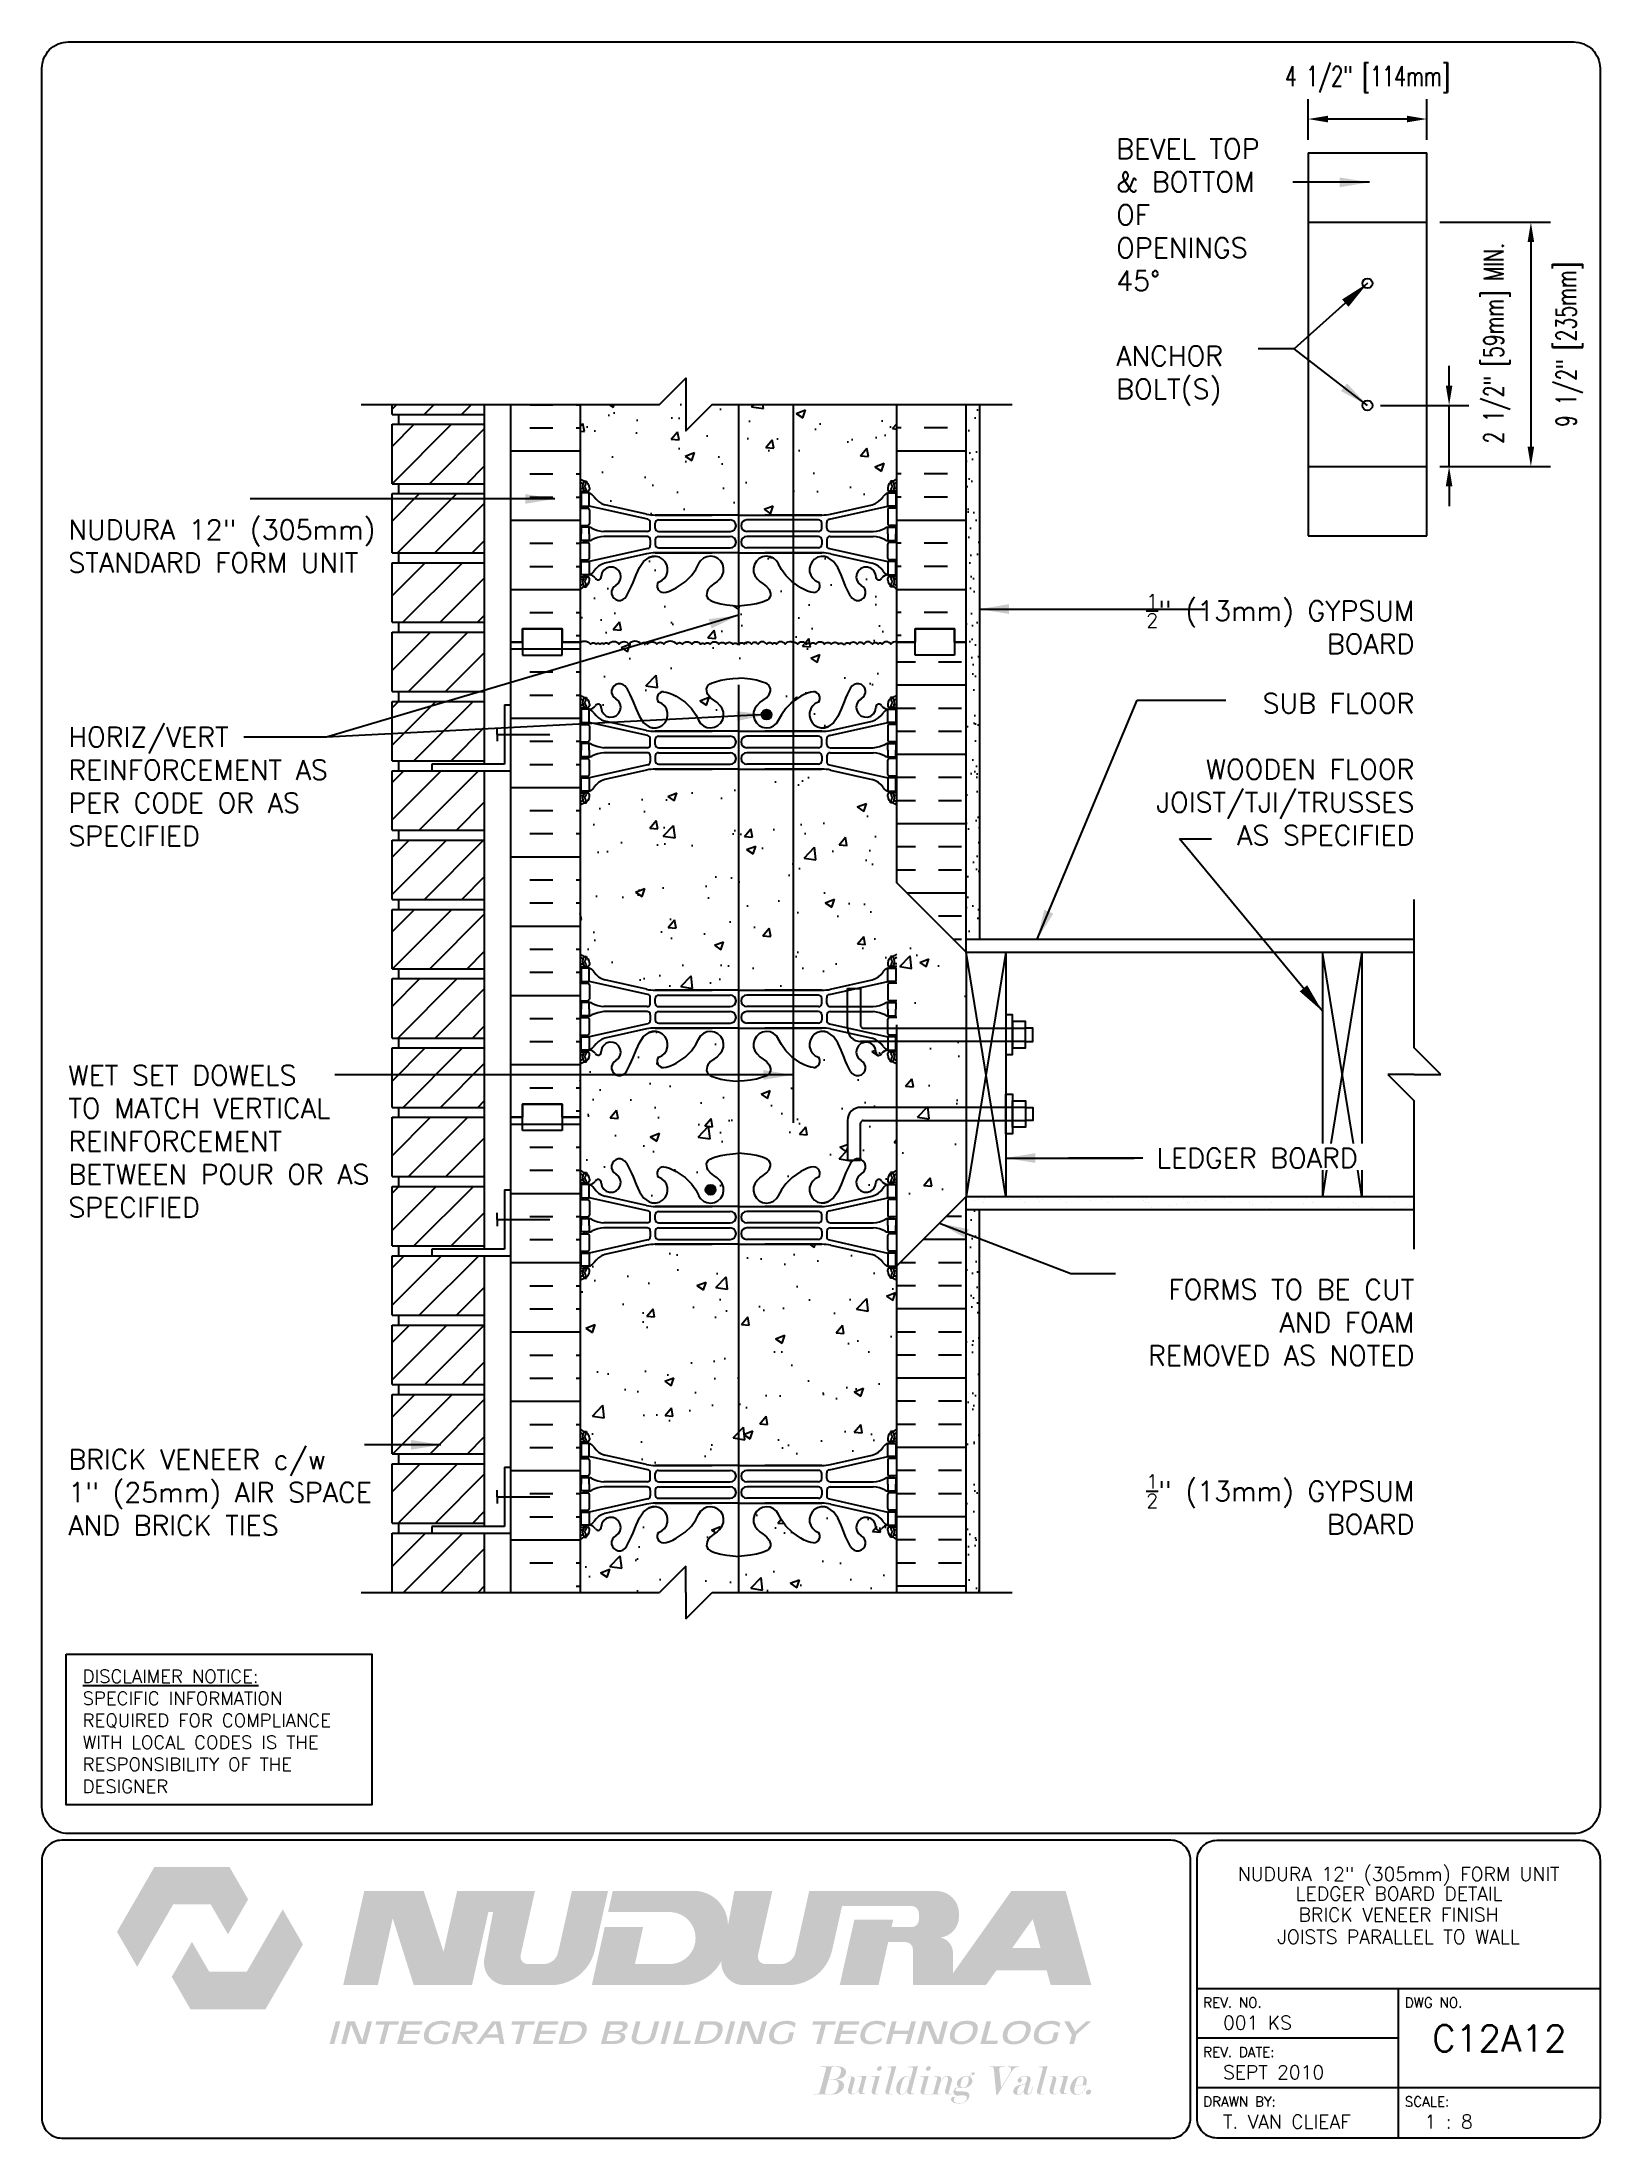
# Paper-space layout 'C12A12' of a CAD drawing. Header units: inches. Extents: x 0.42 to 7.8, y 0.49 to 10.41.
# The model-space entities are those that its viewports show. They can reach past a viewport. Long polylines and large blocks are cut down to what shows.
import ezdxf
from ezdxf.enums import TextEntityAlignment as Align

# ---------------------------------------------------------------- set-up
doc = ezdxf.new("R2010")
doc.units = ezdxf.units.IN
doc.header["$LTSCALE"] = 0.5
doc.header["$MEASUREMENT"] = 0
doc.linetypes.add('DASHED2', pattern=[0.375, 0.25, -0.125])
doc.linetypes.add('HIDDEN2', pattern=[0.1875, 0.125, -0.0625])
for name, color, linetype in [('HATCH', 12, 'Continuous'), ('LINE15', 9, 'Continuous'), ('LINE18', 9, 'Continuous'), ('line25', 2, 'Continuous'), ('LINE3', 3, 'Continuous'), ('LINE50', 5, 'Continuous'), ('LINE9', 9, 'Continuous'), ('LOGO', 7, 'Continuous'), ('TBK_LINE65', 3, 'Continuous'), ('TBK_TEXT', 4, 'Continuous'), ('TEXT', 4, 'Continuous'), ('Web_Edge', 9, 'Continuous')]:
    doc.layers.add(name, color=color, linetype=linetype)
doc.styles.add('DIM', font='romans.shx', dxfattribs={"width": 0.7})
doc.styles.add('ROMANS', font='romans.shx', dxfattribs={"height": 1.125})
doc.dimstyles.new('ext_12', dxfattribs={"dimscale": 12, "dimtxt": 0.09375, "dimasz": 0.09375, "dimexe": 0.09375, "dimexo": 0.0625, "dimgap": 0.0625, "dimtad": 1, "dimdec": 1, "dimzin": 3, "dimdsep": 46, "dimlunit": 4, "dimtxsty": 'DIM', "dimcen": 0.09, "dimdle": 0.09375, "dimclrt": 4, "dimadec": 0, "dimazin": 0, "dimtfac": 1, "dimtdec": 1, "dimtmove": 2, "dimatfit": 3, "dimfxl": 1, "dimfrac": 2, "dimtolj": 1, "dimtzin": 0, "dimarcsym": 0})
doc.dimstyles.new('ext_8', dxfattribs={"dimscale": 8, "dimtxt": 0.09375, "dimasz": 0.09375, "dimexe": 0.09375, "dimexo": 0.0625, "dimgap": 0.0625, "dimtad": 1, "dimdec": 1, "dimzin": 3, "dimdsep": 46, "dimlunit": 4, "dimtxsty": 'DIM', "dimcen": 0.09, "dimdle": 0.09375, "dimclrt": 4, "dimadec": 0, "dimazin": 0, "dimtfac": 1, "dimtdec": 1, "dimtmove": 2, "dimatfit": 3, "dimfxl": 1, "dimfrac": 2, "dimtolj": 1, "dimtzin": 0, "dimarcsym": 0})
pattern_1 = [(37.5, (122.4912, -16.45135), (-0.031497, 0.963412), [0, -0.76, 0, -0.85, 0, -0.8125]), (7.5, (122.4912, -16.4513), (0.884888, 1.411073), [0, -0.41, 0, -0.685, 0, -0.2625]), (327.5, (121.8762, -16.45135), (1.557071, 0.00283), [0, -0.25, 0, -0.9, 0, -1.175]), (317.5, (121.8762, -16.4513), (1.503063, 0.438838), [0, -0.125, 0, -0.59, 0, -0.675])]

psp = doc.layouts.new('C12A12')

# ---------------------------------------------------------------- texts
at = {"layer": 'TBK_TEXT', "color": 7, "style": 'ROMANS'}
for s, p in [('REV. NO.', (5.9215, 1.107)), ('DWG NO.', (6.876, 1.107)), ('REV. DATE:', (5.9215, 0.8726)), ('DRAWN BY:', (5.9215, 0.6382)), ('SCALE:', (6.876, 0.6382))]:
    psp.add_text(s, height=0.04688, dxfattribs=at).set_placement(p)
at = {"layer": 'TEXT', "insert": (0.6134, 2.7065), "char_height": 0.0625, "width": 1.41371, "attachment_point": 1, "style": 'ROMANS'}
psp.add_mtext('{\\Fromans.shx|c1;\\LDISCLAIMER NOTICE:\\l\\PSPECIFIC INFORMATION REQUIRED FOR COMPLIANCE WITH LOCAL CODES IS THE RESPONSIBILITY OF THE DESIGNER}', dxfattribs=at)

msp = doc.modelspace()

# ---------------------------------------------------------------- texts
at = {"layer": 'TEXT', "style": 'ROMANS'}
msp.add_text(' LEDGER BOARD', height=0.75, dxfattribs=at).set_placement((151.619, 12.878), align=Align.MIDDLE_LEFT)
at = {"layer": 'TEXT', "char_height": 0.75, "style": 'ROMANS'}
for s, insert, width, attachment_point in [('BEVEL TOP & BOTTOM OF OPENINGS 45%%D', (150.603, 48.606), 6.67037, 4), ('ANCHOR BOLT(S)', (150.603, 42.511), 7.09953, 4), ('NUDURA 12" (305mm)\\PSTANDARD FORM UNIT', (110.892, 36.057), 11.05043, 4), ('\\A1;{\\H0.7x;\\S1/2;\\H1.4286x;" }(13mm) GYPSUM BOARD', (161.901, 33.107), 11.05043, 6), ('SUB FLOOR\\P\\PWOODEN FLOOR JOIST/TJI/TRUSSES\\PAS SPECIFIED', (161.901, 27.603), 11.05043, 6), ('HORIZ/VERT REINFORCEMENT AS PER CODE OR AS SPECIFIED', (110.892, 26.955), 12.96959, 4), ('WET SET DOWELS \\PTO MATCH VERTICAL\\PREINFORCEMENT BETWEEN POUR OR AS SPECIFIED', (110.892, 13.513), 12.96959, 4), ('FORMS TO BE CUT AND FOAM REMOVED AS NOTED', (161.901, 6.648), 11.05043, 6), ('BRICK VENEER c/w\\P1" (25mm) AIR SPACE AND BRICK TIES', (110.892, 0.213), 12.96959, 4), ('\\A1;{\\H0.7x;\\S1/2;\\H1.4286x;"} (13mm) GYPSUM BOARD', (161.901, -0.242), 11.05043, 6)]:
    msp.add_mtext(s, dxfattribs=dict(at, insert=insert, width=width, attachment_point=attachment_point))

# ---------------------------------------------------------------- blocks, each defined once
blk = doc.blocks.new('TITLEBLOCK-Tag')
at = {"style": 'ROMANS'}
for tag, height, p in [('TITLE_LINE_1', 0.0625, (0.927, -0.1328)), ('TITLE_LINE_2', 0.0625, (0.9294, -0.2258)), ('CENTRE-LINE-3', 0.0625, (0.927, -0.3246)), ('TITLE_LINE_4', 0.0625, (0.927, -0.4299)), ('TITLE_LINE_5', 0.0625, (0.927, -0.526)), ('DWG', 0.125, (1.4043, -0.9102))]:
    blk.add_attdef(tag, text='', height=height, dxfattribs=at).set_placement(p, align=Align.MIDDLE_CENTER)
for tag, p in [('LATEST_REVISION', (0.0954, -0.8366)), ('REVISION_DATE', (0.0954, -1.071)), ('DRAWN_BY', (0.0954, -1.3053)), ('SCALE', (1.0499, -1.3053))]:
    blk.add_attdef(tag, text='', height=0.0469, dxfattribs=at).set_placement(p, align=Align.MIDDLE_LEFT)
blk = doc.blocks.new('*D1')
at = {"layer": 'Defpoints', "color": 0, "transparency": 16777216}
for p in [(160.125, 41.387), (163.22, 41.387), (162.375, 39.075)]:
    blk.add_point(p, dxfattribs=at)
at = {"layer": 'TEXT', "color": 0, "lineweight": -2, "transparency": 16777216}
for p, q in [((163.22, 42.137), (163.22, 42.887)), ((160.625, 41.387), (163.97, 41.387)), ((163.22, 39.075), (163.22, 41.387)), ((162.875, 39.075), (163.97, 39.075)), ((163.22, 38.325), (163.22, 37.575))]:
    blk.add_line(p, q, dxfattribs=at)
at = {"layer": 'TEXT', "color": 0, "transparency": 16777216}
for points in [[(163.095, 42.137), (163.345, 42.137), (163.22, 41.387)], [(163.095, 38.325), (163.345, 38.325), (163.22, 39.075)]]:
    blk.add_solid(points, dxfattribs=at)
at = {"layer": 'TEXT', "color": 4, "transparency": 16777216, "insert": (165.035, 43.745), "char_height": 0.75, "attachment_point": 5, "rotation": 90, "style": 'DIM'}
blk.add_mtext('\\A1;2 1/2" [59mm] MIN.', dxfattribs=at)
blk = doc.blocks.new('*D2')
at = {"layer": 'Defpoints', "color": 0, "transparency": 16777216}
for p in [(162.375, 48.325), (162.375, 39.075), (166.319, 39.075)]:
    blk.add_point(p, dxfattribs=at)
at = {"layer": 'TEXT', "color": 0, "lineweight": -2, "transparency": 16777216}
for p, q in [((162.875, 48.325), (167.069, 48.325)), ((166.319, 47.575), (166.319, 39.825)), ((162.875, 39.075), (167.069, 39.075))]:
    blk.add_line(p, q, dxfattribs=at)
at = {"layer": 'TEXT', "color": 0, "transparency": 16777216}
for points in [[(166.194, 47.575), (166.444, 47.575), (166.319, 48.325)], [(166.194, 39.825), (166.444, 39.825), (166.319, 39.075)]]:
    blk.add_solid(points, dxfattribs=at)
at = {"layer": 'TEXT', "color": 4, "transparency": 16777216, "insert": (167.782, 43.7), "char_height": 0.75, "attachment_point": 5, "rotation": 90, "style": 'DIM'}
blk.add_mtext('\\A1;9 1/2" [235mm]', dxfattribs=at)
blk = doc.blocks.new('*D3')
at = {"layer": 'Defpoints', "color": 0, "transparency": 16777216}
for p in [(157.875, 52.235), (157.875, 50.95), (162.375, 50.95)]:
    blk.add_point(p, dxfattribs=at)
at = {"layer": 'TEXT', "color": 0, "lineweight": -2, "transparency": 16777216}
for p, q in [((157.875, 51.45), (157.875, 52.985)), ((162.375, 51.45), (162.375, 52.985)), ((161.625, 52.235), (158.625, 52.235))]:
    blk.add_line(p, q, dxfattribs=at)
at = {"layer": 'TEXT', "color": 0, "transparency": 16777216}
for points in [[(158.625, 52.36), (158.625, 52.11), (157.875, 52.235)], [(161.625, 52.36), (161.625, 52.11), (162.375, 52.235)]]:
    blk.add_solid(points, dxfattribs=at)
at = {"layer": 'TEXT', "color": 4, "transparency": 16777216, "insert": (160.125, 53.735), "char_height": 0.75, "attachment_point": 5, "style": 'DIM'}
blk.add_mtext('\\A1;4 1/2" [114mm]', dxfattribs=at)
blk = doc.blocks.new('12-inch Hinge Pin Web')
at = {"layer": 'Web_Edge'}
for p, q in [((349.969, 208.905), (350.059, 208.905)), ((350.059, 208.905), (350.059, 208.863)), ((361.677, 208.905), (361.587, 208.905)), ((361.587, 208.905), (361.587, 208.863)), ((349.823, 208.626), (349.901, 208.626)), ((349.823, 208.526), (350.107, 208.526)), ((349.969, 208.526), (349.969, 208.456)), ((350.059, 208.526), (350.059, 208.456)), ((350.169, 208.656), (350.169, 208.588)), ((361.477, 208.656), (361.477, 208.588)), ((361.823, 208.526), (361.54, 208.526)), ((361.587, 208.526), (361.587, 208.456)), ((361.677, 208.526), (361.677, 208.456)), ((361.823, 208.626), (361.746, 208.626)), ((349.823, 207.886), (350.107, 207.886)), ((349.969, 207.956), (349.969, 207.886)), ((350.059, 207.956), (350.059, 207.886)), ((352.382, 207.459), (350.164, 207.956)), ((350.169, 207.823), (350.169, 207.288)), ((352.339, 207.658), (350.758, 208.011)), ((352.48, 207.125), (352.48, 207.337)), ((352.666, 207.622), (354.823, 207.622)), ((355.823, 207.622), (352.666, 207.622)), ((352.667, 207.126), (352.667, 207.31)), ((352.792, 207.435), (355.511, 207.435)), ((355.823, 207.622), (358.981, 207.622)), ((358.855, 207.435), (356.135, 207.435)), ((358.981, 207.622), (356.823, 207.622)), ((358.98, 207.126), (358.98, 207.31)), ((359.167, 207.125), (359.167, 207.337)), ((359.265, 207.459), (361.482, 207.956)), ((359.308, 207.658), (360.889, 208.011)), ((361.477, 207.823), (361.477, 207.288)), ((361.823, 207.886), (361.54, 207.886)), ((361.587, 207.956), (361.587, 207.886)), ((361.677, 207.956), (361.677, 207.886)), ((349.823, 207.226), (350.107, 207.226)), ((349.823, 206.586), (350.107, 206.586)), ((349.969, 207.226), (349.969, 207.156)), ((349.969, 206.586), (349.969, 206.656)), ((350.059, 207.226), (350.059, 207.156)), ((350.059, 206.586), (350.059, 206.656)), ((350.169, 205.988), (350.169, 206.523)), ((352.355, 207), (350.717, 207)), ((352.355, 206.812), (350.717, 206.812)), ((352.48, 206.687), (352.48, 206.475)), ((352.667, 206.686), (352.667, 206.502)), ((352.792, 207.001), (355.511, 207.001)), ((352.792, 206.811), (355.511, 206.811)), ((358.855, 207.001), (356.135, 207.001)), ((358.855, 206.811), (356.135, 206.811)), ((358.98, 206.686), (358.98, 206.502)), ((359.167, 206.687), (359.167, 206.475)), ((359.292, 207), (360.93, 207)), ((359.292, 206.812), (360.93, 206.812)), ((361.477, 205.988), (361.477, 206.523)), ((361.823, 207.226), (361.54, 207.226)), ((361.823, 206.586), (361.54, 206.586)), ((361.587, 207.226), (361.587, 207.156)), ((361.587, 206.586), (361.587, 206.656)), ((361.677, 207.226), (361.677, 207.156)), ((361.677, 206.586), (361.677, 206.656)), ((349.823, 205.926), (350.107, 205.926)), ((349.969, 205.856), (349.969, 205.926)), ((350.059, 205.856), (350.059, 205.926)), ((352.382, 206.353), (350.164, 205.856)), ((352.339, 206.154), (350.758, 205.801)), ((352.666, 206.19), (354.823, 206.19)), ((355.823, 206.19), (352.666, 206.19)), ((352.792, 206.377), (355.511, 206.377)), ((355.823, 206.19), (358.981, 206.19)), ((358.855, 206.377), (356.135, 206.377)), ((358.981, 206.19), (356.823, 206.19)), ((359.265, 206.353), (361.482, 205.856)), ((359.308, 206.154), (360.889, 205.801)), ((361.823, 205.926), (361.54, 205.926)), ((361.587, 205.856), (361.587, 205.926)), ((361.677, 205.856), (361.677, 205.926)), ((349.823, 205.286), (350.107, 205.286)), ((349.823, 205.186), (349.901, 205.186)), ((349.969, 205.286), (349.969, 205.356)), ((349.969, 204.907), (350.059, 204.907)), ((350.059, 205.286), (350.059, 205.356)), ((350.059, 204.907), (350.059, 204.949)), ((350.169, 205.156), (350.169, 205.223)), ((361.477, 205.156), (361.477, 205.223)), ((361.823, 205.286), (361.54, 205.286)), ((361.587, 205.286), (361.587, 205.356)), ((361.587, 204.907), (361.587, 204.949)), ((361.677, 204.907), (361.587, 204.907)), ((361.677, 205.286), (361.677, 205.356)), ((361.823, 205.186), (361.746, 205.186)), ((349.823, 198.818), (349.901, 198.818)), ((349.823, 198.718), (350.107, 198.718)), ((349.969, 199.097), (350.059, 199.097)), ((349.969, 198.718), (349.969, 198.648)), ((350.059, 199.097), (350.059, 199.055)), ((350.059, 198.718), (350.059, 198.648)), ((350.169, 198.848), (350.169, 198.781)), ((361.477, 198.848), (361.477, 198.781)), ((361.823, 198.718), (361.54, 198.718)), ((361.677, 199.097), (361.587, 199.097)), ((361.587, 199.097), (361.587, 199.055)), ((361.587, 198.718), (361.587, 198.648)), ((361.677, 198.718), (361.677, 198.648)), ((361.823, 198.818), (361.746, 198.818)), ((349.823, 198.078), (350.107, 198.078)), ((349.969, 198.148), (349.969, 198.078)), ((350.059, 198.148), (350.059, 198.078)), ((352.382, 197.652), (350.164, 198.148)), ((350.169, 198.016), (350.169, 197.481)), ((352.339, 197.85), (350.758, 198.203)), ((352.666, 197.814), (354.823, 197.814)), ((355.823, 197.814), (352.666, 197.814)), ((355.823, 197.814), (358.981, 197.814)), ((358.981, 197.814), (356.823, 197.814)), ((359.265, 197.652), (361.482, 198.148)), ((359.308, 197.85), (360.889, 198.203)), ((361.477, 198.016), (361.477, 197.481)), ((361.823, 198.078), (361.54, 198.078)), ((361.587, 198.148), (361.587, 198.078)), ((361.677, 198.148), (361.677, 198.078)), ((349.823, 197.418), (350.107, 197.418)), ((349.969, 197.418), (349.969, 197.348)), ((350.059, 197.418), (350.059, 197.348)), ((352.355, 197.192), (350.717, 197.192)), ((352.355, 197.004), (350.717, 197.004)), ((352.48, 197.317), (352.48, 197.53)), ((352.667, 197.318), (352.667, 197.502)), ((352.792, 197.627), (355.511, 197.627)), ((352.792, 197.193), (355.511, 197.193)), ((352.792, 197.003), (355.511, 197.003)), ((358.855, 197.627), (356.135, 197.627)), ((358.855, 197.193), (356.135, 197.193)), ((358.855, 197.003), (356.135, 197.003)), ((358.98, 197.318), (358.98, 197.502)), ((359.167, 197.317), (359.167, 197.53)), ((359.292, 197.192), (360.93, 197.192)), ((359.292, 197.004), (360.93, 197.004)), ((361.823, 197.418), (361.54, 197.418)), ((361.587, 197.418), (361.587, 197.348)), ((361.677, 197.418), (361.677, 197.348)), ((349.823, 196.778), (350.107, 196.778)), ((349.969, 196.778), (349.969, 196.848)), ((350.059, 196.778), (350.059, 196.848)), ((352.382, 196.545), (350.164, 196.048)), ((350.169, 196.181), (350.169, 196.716)), ((352.339, 196.347), (350.758, 195.994)), ((352.48, 196.879), (352.48, 196.667)), ((352.666, 196.383), (354.823, 196.383)), ((355.823, 196.383), (352.666, 196.383)), ((352.667, 196.878), (352.667, 196.694)), ((352.792, 196.569), (355.511, 196.569)), ((355.823, 196.383), (358.981, 196.383)), ((358.855, 196.569), (356.135, 196.569)), ((358.981, 196.383), (356.823, 196.383)), ((358.98, 196.878), (358.98, 196.694)), ((359.167, 196.879), (359.167, 196.667)), ((359.265, 196.545), (361.482, 196.048)), ((359.308, 196.347), (360.889, 195.994)), ((361.477, 196.181), (361.477, 196.716)), ((361.823, 196.778), (361.54, 196.778)), ((361.587, 196.778), (361.587, 196.848)), ((361.677, 196.778), (361.677, 196.848)), ((349.823, 196.118), (350.107, 196.118)), ((349.823, 195.478), (350.107, 195.478)), ((349.823, 195.378), (349.901, 195.378)), ((349.969, 196.048), (349.969, 196.118)), ((349.969, 195.478), (349.969, 195.548)), ((350.059, 196.048), (350.059, 196.118)), ((350.059, 195.478), (350.059, 195.548)), ((350.169, 195.348), (350.169, 195.416)), ((361.477, 195.348), (361.477, 195.416)), ((361.823, 196.118), (361.54, 196.118)), ((361.823, 195.478), (361.54, 195.478)), ((361.587, 196.048), (361.587, 196.118)), ((361.587, 195.478), (361.587, 195.548)), ((361.677, 196.048), (361.677, 196.118)), ((361.677, 195.478), (361.677, 195.548)), ((361.823, 195.378), (361.746, 195.378)), ((349.969, 195.099), (350.059, 195.099)), ((350.059, 195.099), (350.059, 195.141)), ((361.587, 195.099), (361.587, 195.141)), ((361.677, 195.099), (361.587, 195.099))]:
    blk.add_line(p, q, dxfattribs=at)
for points in [[(349.864, 207.956), (350.164, 207.956), (350.164, 208.456), (349.864, 208.456)], [(361.782, 207.956), (361.482, 207.956), (361.482, 208.456), (361.782, 208.456)], [(349.864, 205.856), (350.164, 205.856), (350.164, 205.356), (349.864, 205.356)], [(361.782, 205.856), (361.482, 205.856), (361.482, 205.356), (361.782, 205.356)], [(349.864, 198.148), (350.164, 198.148), (350.164, 198.648), (349.864, 198.648)], [(361.782, 198.148), (361.482, 198.148), (361.482, 198.648), (361.782, 198.648)], [(349.864, 196.048), (350.164, 196.048), (350.164, 195.548), (349.864, 195.548)], [(361.782, 196.048), (361.482, 196.048), (361.482, 195.548), (361.782, 195.548)]]:
    blk.add_lwpolyline(points, close=True, dxfattribs=at)
for points in [[(350.164, 206.906), (350.164, 207.156), (349.864, 207.156), (349.864, 206.906)], [(350.164, 206.906), (350.164, 206.656), (349.864, 206.656), (349.864, 206.906)], [(361.482, 206.906), (361.482, 207.156), (361.782, 207.156), (361.782, 206.906)], [(361.482, 206.906), (361.482, 206.656), (361.782, 206.656), (361.782, 206.906)], [(350.164, 197.098), (350.164, 197.348), (349.864, 197.348), (349.864, 197.098)], [(350.164, 197.098), (350.164, 196.848), (349.864, 196.848), (349.864, 197.098)], [(361.482, 197.098), (361.482, 197.348), (361.782, 197.348), (361.782, 197.098)], [(361.482, 197.098), (361.482, 196.848), (361.782, 196.848), (361.782, 197.098)]]:
    blk.add_lwpolyline(points, dxfattribs=at)
for centre, radius, start, end in [((350.169, 209.363), 0.5, 226.21089, 250.52878), ((350.169, 209.363), 0.6, 234.78322, 245.07477), ((350.163, 208.71), 0.25, 140.11451, 222.46087), ((350.005, 208.841), 0.045, 321.448, 139.1879), ((349.919, 208.656), 0.25, 0, 70.52878), ((350.989, 208.532), 0.375, 182.92371, 59.86753), ((351.309, 209.126), 0.3, 27.59697, 243.94252), ((352.982, 208.879), 0.242, 90, 218.23271), ((358.665, 208.879), 0.242, 321.76729, 90), ((360.337, 209.126), 0.3, 296.05748, 152.40303), ((360.657, 208.532), 0.375, 120.13247, 357.07629), ((361.727, 208.656), 0.25, 109.47122, 180), ((361.641, 208.841), 0.045, 40.8121, 218.552), ((361.477, 209.363), 0.5, 289.47122, 313.78911), ((361.484, 208.71), 0.25, 317.53913, 39.88549), ((361.477, 209.363), 0.6, 294.92523, 305.21678), ((349.902, 208.646), 0.0196, 269.40316, 15.4901), ((349.907, 208.8), 0.021, 343.464, 63.99573), ((350.012, 208.572), 0.045, 222.46087, 42.46087), ((350.163, 208.71), 0.16, 140.00008, 222.46087), ((350.107, 208.588), 0.0625, 270, 0), ((350.127, 208.805), 0.352, 276.12908, 321.53314), ((350.042, 208.113), 0.364, 34.97751, 70.33874), ((350.965, 208.725), 0.743, 212.79192, 253.81071), ((350.504, 208.537), 0.113, 347.81557, 154.05694), ((352.636, 208.254), 0.5, 246.21387, 71.79367), ((354.761, 208.254), 0.5, 204.81899, 44.18751), ((356.886, 208.254), 0.5, 135.81249, 335.18101), ((359.011, 208.254), 0.5, 108.20633, 293.78613), ((360.682, 208.725), 0.743, 286.18929, 327.20808), ((361.143, 208.537), 0.113, 25.94306, 192.18443), ((361.52, 208.805), 0.352, 218.46686, 263.87092), ((361.605, 208.113), 0.364, 109.66126, 145.02249), ((361.54, 208.588), 0.0625, 180, 270), ((361.635, 208.572), 0.045, 137.53913, 317.53913), ((361.484, 208.71), 0.16, 317.53913, 39.99992), ((361.74, 208.8), 0.021, 116.00427, 196.536), ((361.745, 208.646), 0.0196, 164.5099, 270.59684), ((350.107, 207.823), 0.0625, 0, 90), ((350.107, 207.288), 0.0625, 270, 0), ((352.666, 209.122), 1.5, 257.41348, 270), ((352.355, 207.337), 0.125, 0, 77.37673), ((352.792, 207.31), 0.125, 90, 180), ((355.511, 207.218), 0.217, 270, 90), ((356.135, 207.218), 0.217, 90, 270), ((358.855, 207.31), 0.125, 0, 90), ((358.981, 209.122), 1.5, 270, 282.58652), ((359.292, 207.337), 0.125, 102.62327, 180), ((361.54, 207.823), 0.0625, 90, 180), ((361.54, 207.288), 0.0625, 180, 270), ((350.107, 206.523), 0.0625, 0, 90), ((350.16, 206.937), 0.219, 60.49375, 88.91995), ((350.16, 206.875), 0.219, 271.08005, 299.50625), ((350.806, 208.167), 1.17, 242.63655, 265.65045), ((350.806, 205.645), 1.17, 94.34955, 117.36345), ((352.355, 207.125), 0.125, 270, 0), ((352.355, 206.687), 0.125, 0, 90), ((352.355, 206.475), 0.125, 282.62327, 0), ((352.792, 207.126), 0.125, 180, 270), ((352.792, 206.686), 0.125, 90, 180), ((352.792, 206.502), 0.125, 180, 270), ((355.511, 206.594), 0.217, 270, 90), ((356.135, 206.594), 0.217, 90, 270), ((358.855, 207.126), 0.125, 270, 360), ((358.855, 206.686), 0.125, 0, 90), ((358.855, 206.502), 0.125, 270, 0), ((359.292, 207.125), 0.125, 180, 270), ((359.292, 206.687), 0.125, 90, 180), ((359.292, 206.475), 0.125, 180, 257.37673), ((360.841, 208.167), 1.17, 274.34955, 297.36345), ((360.841, 205.645), 1.17, 62.63655, 85.65045), ((361.487, 206.937), 0.219, 91.08005, 119.50625), ((361.487, 206.875), 0.219, 240.49375, 268.91995), ((361.54, 206.523), 0.0625, 90, 180), ((350.107, 205.988), 0.0625, 270, 0), ((350.965, 205.087), 0.743, 106.18929, 147.20808), ((352.666, 204.69), 1.5, 90, 102.58652), ((358.981, 204.69), 1.5, 77.41348, 90), ((360.682, 205.087), 0.743, 32.79192, 73.81071), ((361.54, 205.988), 0.0625, 180, 270), ((350.169, 204.449), 0.6, 114.92523, 125.21678), ((350.169, 204.449), 0.5, 109.47122, 133.78911), ((349.902, 205.166), 0.0196, 344.5099, 90.59684), ((350.163, 205.101), 0.25, 137.53913, 219.88549), ((349.907, 205.012), 0.021, 296.00427, 16.536), ((350.005, 204.97), 0.045, 220.8121, 38.552), ((350.012, 205.24), 0.045, 317.53913, 137.53913), ((350.163, 205.101), 0.16, 137.53913, 219.99992), ((349.919, 205.156), 0.25, 289.47122, 360), ((350.107, 205.223), 0.0625, 360, 90), ((350.042, 205.699), 0.364, 289.66126, 325.02249), ((361.605, 205.699), 0.364, 214.97751, 250.33874), ((361.54, 205.223), 0.0625, 90, 180), ((361.727, 205.156), 0.25, 180, 250.52878), ((361.635, 205.24), 0.045, 42.46087, 222.46087), ((361.641, 204.97), 0.045, 141.448, 319.1879), ((361.484, 205.101), 0.16, 320.00008, 42.46087), ((361.477, 204.449), 0.5, 46.21089, 70.52878), ((361.484, 205.101), 0.25, 320.11451, 42.46087), ((361.74, 205.012), 0.021, 163.464, 243.99573), ((361.745, 205.166), 0.0196, 89.40316, 195.4901), ((361.477, 204.449), 0.6, 54.78322, 65.07477), ((350.169, 199.555), 0.5, 226.21089, 250.52878), ((350.169, 199.555), 0.6, 234.78322, 245.07477), ((349.902, 198.838), 0.0196, 269.40316, 15.4901), ((350.163, 198.903), 0.25, 140.11451, 222.46087), ((349.907, 198.992), 0.021, 343.464, 63.99573), ((350.005, 199.034), 0.045, 321.448, 139.1879), ((350.012, 198.764), 0.045, 222.46087, 42.46087), ((349.919, 198.848), 0.25, 0, 70.52878), ((350.163, 198.903), 0.16, 140.00008, 222.46087), ((350.107, 198.781), 0.0625, 270, 0), ((350.042, 198.306), 0.364, 34.97751, 70.33874), ((350.965, 198.917), 0.743, 212.79192, 253.81071), ((360.682, 198.917), 0.743, 286.18929, 327.20808), ((361.605, 198.306), 0.364, 109.66126, 145.02249), ((361.727, 198.848), 0.25, 109.47122, 180), ((361.54, 198.781), 0.0625, 180, 270), ((361.635, 198.764), 0.045, 137.53913, 317.53913), ((361.641, 199.034), 0.045, 40.8121, 218.552), ((361.484, 198.903), 0.16, 317.53913, 39.99992), ((361.477, 199.555), 0.5, 289.47122, 313.78911), ((361.484, 198.903), 0.25, 317.53913, 39.88549), ((361.74, 198.992), 0.021, 116.00427, 196.536), ((361.745, 198.838), 0.0196, 164.5099, 270.59684), ((361.477, 199.555), 0.6, 294.92523, 305.21678), ((350.107, 198.016), 0.0625, 0, 90), ((352.666, 199.314), 1.5, 257.41348, 270), ((358.981, 199.314), 1.5, 270, 282.58652), ((361.54, 198.016), 0.0625, 90, 180), ((350.107, 197.481), 0.0625, 270, 0), ((350.16, 197.13), 0.219, 60.49375, 88.91995), ((350.806, 198.359), 1.17, 242.63655, 265.65045), ((350.806, 195.837), 1.17, 94.34955, 117.36345), ((352.355, 197.317), 0.125, 270, 0), ((352.355, 196.879), 0.125, 0, 90), ((352.355, 197.53), 0.125, 0, 77.37673), ((352.792, 197.502), 0.125, 90, 180), ((352.792, 197.318), 0.125, 180, 270), ((352.792, 196.878), 0.125, 90, 180), ((355.511, 197.41), 0.217, 270, 90), ((355.511, 196.786), 0.217, 270, 90), ((356.135, 197.41), 0.217, 90, 270), ((356.135, 196.786), 0.217, 90, 270), ((358.855, 197.502), 0.125, 0, 90), ((358.855, 197.318), 0.125, 270, 360), ((358.855, 196.878), 0.125, 0, 90), ((359.292, 197.53), 0.125, 102.62327, 180), ((359.292, 197.317), 0.125, 180, 270), ((359.292, 196.879), 0.125, 90, 180), ((360.841, 198.359), 1.17, 274.34955, 297.36345), ((360.841, 195.837), 1.17, 62.63655, 85.65045), ((361.487, 197.13), 0.219, 91.08005, 119.50625), ((361.54, 197.481), 0.0625, 180, 270), ((350.107, 196.716), 0.0625, 0, 90), ((350.107, 196.181), 0.0625, 270, 0), ((350.16, 197.067), 0.219, 271.08005, 299.50625), ((352.666, 194.883), 1.5, 90, 102.58652), ((352.355, 196.667), 0.125, 282.62327, 0), ((352.636, 195.75), 0.5, 288.20633, 113.78613), ((352.792, 196.694), 0.125, 180, 270), ((354.761, 195.75), 0.5, 315.81249, 155.18101), ((356.886, 195.75), 0.5, 24.81899, 224.18751), ((359.011, 195.75), 0.5, 66.21387, 251.79367), ((358.855, 196.694), 0.125, 270, 0), ((358.981, 194.883), 1.5, 77.41348, 90), ((359.292, 196.667), 0.125, 180, 257.37673), ((361.487, 197.067), 0.219, 240.49375, 268.91995), ((361.54, 196.716), 0.0625, 90, 180), ((361.54, 196.181), 0.0625, 180, 270), ((349.902, 195.359), 0.0196, 344.5099, 90.59684), ((350.163, 195.294), 0.25, 137.53913, 219.88549), ((350.012, 195.432), 0.045, 317.53913, 137.53913), ((350.163, 195.294), 0.16, 137.53913, 219.99992), ((349.919, 195.348), 0.25, 289.47122, 360), ((350.107, 195.416), 0.0625, 360, 90), ((350.042, 195.891), 0.364, 289.66126, 325.02249), ((350.127, 195.199), 0.352, 38.46686, 83.87092), ((350.965, 195.28), 0.743, 106.18929, 147.20808), ((350.504, 195.467), 0.113, 205.94306, 12.18443), ((350.989, 195.472), 0.375, 300.13247, 177.07629), ((360.657, 195.472), 0.375, 2.92371, 239.86753), ((360.682, 195.28), 0.743, 32.79192, 73.81071), ((361.143, 195.467), 0.113, 167.81557, 334.05694), ((361.52, 195.199), 0.352, 96.12908, 141.53314), ((361.605, 195.891), 0.364, 214.97751, 250.33874), ((361.54, 195.416), 0.0625, 90, 180), ((361.727, 195.348), 0.25, 180, 250.52878), ((361.635, 195.432), 0.045, 42.46087, 222.46087), ((361.484, 195.294), 0.16, 320.00008, 42.46087), ((361.484, 195.294), 0.25, 320.11451, 42.46087), ((361.745, 195.359), 0.0196, 89.40316, 195.4901), ((350.169, 194.641), 0.6, 114.92523, 125.21678), ((350.169, 194.641), 0.5, 109.47122, 133.78911), ((349.907, 195.204), 0.021, 296.00427, 16.536), ((350.005, 195.163), 0.045, 220.8121, 38.552), ((351.309, 194.878), 0.3, 116.05748, 332.40303), ((352.982, 195.125), 0.242, 141.76729, 270), ((358.665, 195.125), 0.242, 270, 38.23271), ((360.337, 194.878), 0.3, 207.59697, 63.94252), ((361.641, 195.163), 0.045, 141.448, 319.1879), ((361.477, 194.641), 0.5, 46.21089, 70.52878), ((361.74, 195.204), 0.021, 163.464, 243.99573), ((361.477, 194.641), 0.6, 54.78322, 65.07477)]:
    blk.add_arc(centre, radius, start, end, dxfattribs=at)
for points, knots in [([(355.119, 208.603), (355.012, 208.766), (354.652, 208.856), (354.575, 209.352), (355.123, 209.588), (355.527, 209.616), (355.823, 209.637)], [0.229407, 0.229407, 0.229407, 0.229407, 0.844432, 1.128849, 1.464331, 2.389004, 2.389004, 2.389004, 2.389004]), ([(356.527, 208.603), (356.635, 208.766), (356.995, 208.856), (357.072, 209.352), (356.524, 209.588), (356.12, 209.616), (355.823, 209.637)], [0.229407, 0.229407, 0.229407, 0.229407, 0.844432, 1.128849, 1.464331, 2.389004, 2.389004, 2.389004, 2.389004]), ([(351.575, 209.265), (351.661, 209.098), (351.914, 208.608), (352.128, 207.859), (352.538, 207.764), (352.595, 207.756)], [0, 0, 0, 0, 0.579211, 1.703896, 1.875321, 1.875321, 1.875321, 1.875321]), ([(352.982, 209.121), (353.103, 209.123), (353.937, 208.766), (354.176, 208.309), (354.317, 208.026)], [0.038125, 0.038125, 0.038125, 0.038125, 0.320663, 1.258119, 1.258119, 1.258119, 1.258119]), ([(358.665, 209.121), (358.544, 209.123), (357.71, 208.766), (357.471, 208.309), (357.33, 208.026)], [0.038125, 0.038125, 0.038125, 0.038125, 0.320663, 1.258119, 1.258119, 1.258119, 1.258119]), ([(360.072, 209.265), (359.986, 209.098), (359.733, 208.608), (359.519, 207.859), (359.109, 207.764), (359.052, 207.756)], [0, 0, 0, 0, 0.579211, 1.703896, 1.875321, 1.875321, 1.875321, 1.875321]), ([(351.575, 194.739), (351.661, 194.906), (351.914, 195.396), (352.128, 196.145), (352.538, 196.24), (352.595, 196.248)], [0, 0, 0, 0, 0.579211, 1.703896, 1.875321, 1.875321, 1.875321, 1.875321]), ([(360.072, 194.739), (359.986, 194.906), (359.733, 195.396), (359.519, 196.145), (359.109, 196.24), (359.052, 196.248)], [0, 0, 0, 0, 0.579211, 1.703896, 1.875321, 1.875321, 1.875321, 1.875321]), ([(352.982, 194.883), (353.103, 194.881), (353.937, 195.239), (354.176, 195.695), (354.317, 195.979)], [0.038125, 0.038125, 0.038125, 0.038125, 0.320663, 1.258119, 1.258119, 1.258119, 1.258119]), ([(355.119, 195.401), (355.012, 195.238), (354.652, 195.148), (354.575, 194.652), (355.123, 194.416), (355.527, 194.388), (355.823, 194.367)], [0.229407, 0.229407, 0.229407, 0.229407, 0.844432, 1.128849, 1.464331, 2.389004, 2.389004, 2.389004, 2.389004]), ([(356.527, 195.401), (356.635, 195.238), (356.995, 195.148), (357.072, 194.652), (356.524, 194.416), (356.12, 194.388), (355.823, 194.367)], [0.229407, 0.229407, 0.229407, 0.229407, 0.844432, 1.128849, 1.464331, 2.389004, 2.389004, 2.389004, 2.389004]), ([(358.665, 194.883), (358.544, 194.881), (357.71, 195.239), (357.471, 195.695), (357.33, 195.979)], [0.038125, 0.038125, 0.038125, 0.038125, 0.320663, 1.258119, 1.258119, 1.258119, 1.258119])]:
    blk.add_open_spline(points, degree=3, knots=knots, dxfattribs=at)
for points in [[(352.667, 207.131), (352.667, 207.305)], [(358.98, 207.131), (358.98, 207.305)], [(352.667, 206.681), (352.667, 206.507)], [(358.98, 206.681), (358.98, 206.507)], [(352.667, 197.323), (352.667, 197.497)], [(358.98, 197.323), (358.98, 197.497)], [(352.667, 196.873), (352.667, 196.699)], [(358.98, 196.873), (358.98, 196.699)]]:
    blk.add_open_spline(points, degree=1, dxfattribs=at)

# ---------------------------------------------------------------- dimensions: what is measured, and where the dimension line sits
at = {"layer": 'TEXT'}
dim = msp.add_linear_dim(base=(157.875, 52.235), p1=(162.375, 50.95), p2=(157.875, 50.95), dimstyle='ext_8', dxfattribs=at)
dim.commit()
dim.dimension.update_dxf_attribs({"geometry": '*D3', "text_midpoint": (160.125, 53.735), "dimtype": 160})
dim = msp.add_linear_dim(base=(166.319144649, 39.074510963), p1=(162.375384853, 48.324510963), p2=(162.375384853, 39.074510963), angle=90, dimstyle='ext_8', dxfattribs=at)
dim.commit()
dim.dimension.update_dxf_attribs({"geometry": '*D2', "text_midpoint": (167.782305445, 43.699510963), "dimtype": 160})
dim = msp.add_linear_dim(base=(163.22, 41.387), p1=(162.375, 39.075), p2=(160.125, 41.387), angle=90, text='<> MIN.', dimstyle='ext_8', dxfattribs=at)
dim.commit()
dim.dimension.update_dxf_attribs({"geometry": '*D1', "text_midpoint": (165.035, 43.745), "dimtype": 160})

# ---------------------------------------------------------------- hatches: boundary and pattern name
at = {"layer": 'HATCH'}
h = msp.add_hatch(dxfattribs=at)
h.set_pattern_fill('AR-CONC', color=256, scale=0.5)
h.paths.add_polyline_path([(142.057, 38.518), (142.147, 38.518, 0.088416), (142.293, 38.616), (142.293, 41.423), (135.293, 41.423), (134.293, 40.423), (134.293, 42.423), (133.293, 41.423), (130.293, 41.423), (130.293, 38.616, 0.088416), (130.439, 38.518), (130.529, 38.518), (130.529, 38.477, -0.249069), (130.639, 38.27), (130.639, 38.202, -0.414214), (130.576, 38.14), (130.529, 38.14), (130.529, 38.07), (130.634, 38.07, -0.168672), (130.82, 37.92, 0.17445), (131.227, 37.624), (132.808, 37.271, 0.054974), (133.135, 37.235), (136.293, 37.235), (139.451, 37.235, 0.054974), (139.777, 37.271), (141.358, 37.624, 0.17445), (141.766, 37.92, -0.168672), (141.952, 38.07), (142.057, 38.07), (142.057, 38.14), (142.009, 38.14, -0.414214), (141.947, 38.202), (141.947, 38.27, -0.249069), (142.057, 38.477)])
edge = h.paths.add_edge_path()
edge.add_arc((142.24, 32.223), 0.213, 75.67985, 145)
edge.add_arc((141.898, 32.228), 0.204, 35, 145)
edge.add_arc((141.654, 32.291), 0.0936, 35, 145)
edge.add_arc((141.473, 32.272), 0.128, 35, 145)
edge.add_arc((141.201, 32.228), 0.204, 35, 145)
edge.add_arc((140.908, 32.257), 0.153, 35, 145)
edge.add_arc((140.643, 32.247), 0.17, 35, 145)
edge.add_arc((140.414, 32.251), 0.13, 46.29804, 156.29804)
edge.add_arc((140.175, 32.251), 0.13, 23.70196, 133.70196)
edge.add_arc((139.946, 32.247), 0.17, 35, 145)
edge.add_arc((139.681, 32.257), 0.153, 35, 145)
edge.add_arc((139.388, 32.228), 0.204, 35, 145)
edge.add_arc((139.116, 32.272), 0.128, 35, 145)
edge.add_arc((138.935, 32.291), 0.0936, 35, 145)
edge.add_arc((138.691, 32.228), 0.204, 35, 145)
edge.add_arc((138.349, 32.223), 0.213, 35, 105.46369)
edge.add_arc((138.236, 32.223), 0.213, 74.53631, 145)
edge.add_arc((137.894, 32.228), 0.204, 35, 145)
edge.add_arc((137.65, 32.291), 0.0936, 35, 145)
edge.add_arc((137.469, 32.272), 0.128, 35, 145)
edge.add_arc((137.197, 32.228), 0.204, 35, 145)
edge.add_arc((136.904, 32.257), 0.153, 35, 145)
edge.add_arc((136.639, 32.247), 0.17, 35, 145)
edge.add_arc((136.41, 32.251), 0.13, 46.29804, 156.29804)
edge.add_arc((136.171, 32.251), 0.13, 23.70196, 133.70196)
edge.add_arc((135.942, 32.247), 0.17, 35, 145)
edge.add_arc((135.677, 32.257), 0.153, 35, 145)
edge.add_arc((135.384, 32.228), 0.204, 35, 145)
edge.add_arc((135.112, 32.272), 0.128, 35, 145)
edge.add_arc((134.931, 32.291), 0.0936, 35, 145)
edge.add_arc((134.687, 32.228), 0.204, 35, 145)
edge.add_arc((134.345, 32.223), 0.213, 35, 145)
edge.add_arc((134.059, 32.267), 0.136, 35, 145)
edge.add_arc((133.704, 32.174), 0.298, 35, 145)
edge.add_arc((133.327, 32.252), 0.162, 35, 145)
edge.add_arc((133.02, 32.223), 0.213, 35, 145)
edge.add_arc((132.721, 32.257), 0.153, 35, 145)
edge.add_arc((132.365, 32.184), 0.281, 35, 145)
edge.add_arc((131.954, 32.218), 0.221, 35, 145)
edge.add_arc((131.57, 32.203), 0.247, 35, 145)
edge.add_arc((131.277, 32.282), 0.111, 35, 145)
edge.add_arc((131.117, 32.296), 0.0851, 35, 145)
edge.add_arc((130.971, 32.291), 0.0936, 35, 145)
edge.add_arc((130.789, 32.272), 0.128, 35, 145)
edge.add_arc((130.448, 32.179), 0.289, 35, 122.39073)
edge.add_line((130.293, 32.423), (130.293, 30.423))
edge.add_arc((130.639, 30.784), 0.5, 226.21089, 246.42182)
edge.add_line((130.439, 30.326), (130.529, 30.326))
edge.add_line((130.529, 30.326), (130.529, 30.284))
edge.add_arc((130.389, 30.077), 0.25, 0, 55.9442, ccw=False)
edge.add_line((130.639, 30.077), (130.639, 30.01))
edge.add_arc((130.576, 30.01), 0.0625, -90, 0, ccw=False)
edge.add_line((130.576, 29.947), (130.529, 29.947))
edge.add_line((130.529, 29.947), (130.529, 29.877))
edge.add_line((130.529, 29.877), (130.634, 29.877))
edge.add_arc((130.596, 30.227), 0.352, 276.12908, 321.53314)
edge.add_arc((130.973, 29.959), 0.113, -12.18443, 154.05694, ccw=False)
edge.add_arc((131.459, 29.954), 0.375, 182.92371, 419.86753)
edge.add_arc((131.779, 30.547), 0.3, 27.59697, 243.94252, ccw=False)
edge.add_spline(control_points=[(132.044, 30.686), (132.13, 30.52), (132.383, 30.03), (132.578, 29.349), (132.903, 29.218)], knot_values=[0, 0, 0, 0, 0.579211, 1.703896, 1.703896, 1.703896, 1.703896], degree=3, periodic=0)
edge.add_spline(control_points=[(132.903, 29.218), (132.953, 29.198), (133.007, 29.186), (133.064, 29.177)], knot_values=[1.703896, 1.703896, 1.703896, 1.703896, 1.875321, 1.875321, 1.875321, 1.875321], degree=3, periodic=0)
edge.add_arc((133.105, 29.676), 0.5, 265.29258, 431.79367)
edge.add_arc((133.451, 30.3), 0.242, 90, 218.23271, ccw=False)
edge.add_spline(control_points=[(133.451, 30.542), (133.572, 30.544), (134.392, 30.193), (134.637, 29.746), (134.776, 29.466)], knot_values=[0.038125, 0.038125, 0.038125, 0.038125, 0.320663, 1.237398, 1.237398, 1.237398, 1.237398], degree=3, periodic=0)
edge.add_spline(control_points=[(134.776, 29.466), (134.779, 29.46), (134.783, 29.453), (134.786, 29.447)], knot_values=[1.237398, 1.237398, 1.237398, 1.237398, 1.258119, 1.258119, 1.258119, 1.258119], degree=3, periodic=0)
edge.add_arc((135.23, 29.676), 0.5, 208.07953, 404.18751)
edge.add_spline(control_points=[(135.589, 30.024), (135.481, 30.187), (135.121, 30.278), (135.044, 30.773), (135.593, 31.009), (135.996, 31.038), (136.293, 31.059)], knot_values=[0.229407, 0.229407, 0.229407, 0.229407, 0.844432, 1.128849, 1.464331, 2.389004, 2.389004, 2.389004, 2.389004], degree=3, periodic=0)
edge.add_spline(control_points=[(136.293, 31.059), (136.589, 31.038), (136.993, 31.009), (137.541, 30.773), (137.464, 30.278), (137.104, 30.187), (136.997, 30.024)], knot_values=[0.229407, 0.229407, 0.229407, 0.229407, 1.15408, 1.489562, 1.773979, 2.389004, 2.389004, 2.389004, 2.389004], degree=3, periodic=0)
edge.add_arc((137.355, 29.676), 0.5, 135.81249, 335.18101)
edge.add_spline(control_points=[(137.809, 29.466), (137.948, 29.746), (138.193, 30.193), (139.013, 30.544), (139.134, 30.542)], knot_values=[0.038125, 0.038125, 0.038125, 0.038125, 0.95486, 1.237398, 1.237398, 1.237398, 1.237398], degree=3, periodic=0)
edge.add_arc((139.134, 30.3), 0.242, -38.23271, 90, ccw=False)
edge.add_arc((139.48, 29.676), 0.5, 108.20633, 274.70742)
edge.add_spline(control_points=[(139.521, 29.177), (139.578, 29.186), (139.632, 29.198), (139.682, 29.218)], knot_values=[1.703896, 1.703896, 1.703896, 1.703896, 1.875321, 1.875321, 1.875321, 1.875321], degree=3, periodic=0)
edge.add_spline(control_points=[(139.682, 29.218), (140.007, 29.349), (140.202, 30.03), (140.455, 30.52), (140.541, 30.686)], knot_values=[0, 0, 0, 0, 1.124685, 1.703896, 1.703896, 1.703896, 1.703896], degree=3, periodic=0)
edge.add_arc((140.807, 30.547), 0.3, -63.94252, 153.16005, ccw=False)
edge.add_arc((141.127, 29.954), 0.375, 120.13247, 357.07629)
edge.add_arc((141.612, 29.959), 0.113, 25.94306, 192.18443, ccw=False)
edge.add_arc((141.989, 30.227), 0.352, 218.46686, 263.87092)
edge.add_line((141.952, 29.877), (142.057, 29.877))
edge.add_line((142.057, 29.877), (142.057, 29.947))
edge.add_line((142.057, 29.947), (142.009, 29.947))
edge.add_arc((142.009, 30.01), 0.0625, 180, 270, ccw=False)
edge.add_line((141.947, 30.01), (141.947, 30.077))
edge.add_arc((142.197, 30.077), 0.25, 124.0558, 180, ccw=False)
edge.add_line((142.057, 30.284), (142.057, 30.326))
edge.add_line((142.057, 30.326), (142.147, 30.326))
edge.add_arc((141.947, 30.784), 0.5, 293.57818, 313.78911)
edge.add_line((142.293, 30.423), (142.293, 32.429))
edge = h.paths.add_edge_path()
edge.add_arc((141.947, 34.063), 0.5, 46.21089, 66.42182)
edge.add_line((142.147, 34.521), (142.057, 34.521))
edge.add_line((142.057, 34.521), (142.057, 34.562))
edge.add_arc((142.197, 34.77), 0.25, 180, 235.9442, ccw=False)
edge.add_line((141.947, 34.77), (141.947, 34.837))
edge.add_arc((142.009, 34.837), 0.0625, 90, 180, ccw=False)
edge.add_line((142.009, 34.9), (142.057, 34.9))
edge.add_line((142.057, 34.9), (142.057, 34.97))
edge.add_line((142.057, 34.97), (141.952, 34.97))
edge.add_arc((141.989, 34.62), 0.352, 96.12908, 141.53314)
edge.add_arc((141.612, 34.888), 0.113, 167.81557, 334.05694, ccw=False)
edge.add_arc((141.127, 34.893), 0.375, 2.92371, 239.86753)
edge.add_arc((140.807, 34.299), 0.3, -152.40303, 63.94252, ccw=False)
edge.add_spline(control_points=[(140.541, 34.161), (140.455, 34.327), (140.202, 34.817), (140.007, 35.498), (139.682, 35.629)], knot_values=[0, 0, 0, 0, 0.579211, 1.703896, 1.703896, 1.703896, 1.703896], degree=3, periodic=0)
edge.add_spline(control_points=[(139.682, 35.629), (139.632, 35.649), (139.578, 35.661), (139.521, 35.67)], knot_values=[1.703896, 1.703896, 1.703896, 1.703896, 1.875321, 1.875321, 1.875321, 1.875321], degree=3, periodic=0)
edge.add_arc((139.48, 35.171), 0.5, 85.29258, 251.79367)
edge.add_arc((139.134, 34.546), 0.242, -90, 38.23271, ccw=False)
edge.add_spline(control_points=[(139.134, 34.304), (139.013, 34.302), (138.193, 34.654), (137.948, 35.101), (137.809, 35.381)], knot_values=[0.038125, 0.038125, 0.038125, 0.038125, 0.320663, 1.237398, 1.237398, 1.237398, 1.237398], degree=3, periodic=0)
edge.add_spline(control_points=[(137.809, 35.381), (137.806, 35.387), (137.803, 35.394), (137.8, 35.4)], knot_values=[1.237398, 1.237398, 1.237398, 1.237398, 1.258119, 1.258119, 1.258119, 1.258119], degree=3, periodic=0)
edge.add_arc((137.355, 35.171), 0.5, 28.07953, 224.18751)
edge.add_spline(control_points=[(136.997, 34.823), (137.104, 34.66), (137.464, 34.569), (137.541, 34.073), (136.993, 33.838), (136.589, 33.809), (136.293, 33.788)], knot_values=[0.229407, 0.229407, 0.229407, 0.229407, 0.844432, 1.128849, 1.464331, 2.389004, 2.389004, 2.389004, 2.389004], degree=3, periodic=0)
edge.add_spline(control_points=[(136.293, 33.788), (135.996, 33.809), (135.593, 33.838), (135.044, 34.073), (135.121, 34.569), (135.481, 34.66), (135.589, 34.823)], knot_values=[0.229407, 0.229407, 0.229407, 0.229407, 1.15408, 1.489562, 1.773979, 2.389004, 2.389004, 2.389004, 2.389004], degree=3, periodic=0)
edge.add_arc((135.23, 35.171), 0.5, 315.81249, 515.18101)
edge.add_spline(control_points=[(134.776, 35.381), (134.637, 35.101), (134.392, 34.654), (133.572, 34.302), (133.451, 34.304)], knot_values=[0.038125, 0.038125, 0.038125, 0.038125, 0.95486, 1.237398, 1.237398, 1.237398, 1.237398], degree=3, periodic=0)
edge.add_arc((133.451, 34.546), 0.242, 141.76729, 270, ccw=False)
edge.add_arc((133.105, 35.171), 0.5, 288.20633, 454.70742)
edge.add_spline(control_points=[(133.064, 35.67), (133.007, 35.661), (132.953, 35.649), (132.903, 35.629)], knot_values=[1.703896, 1.703896, 1.703896, 1.703896, 1.875321, 1.875321, 1.875321, 1.875321], degree=3, periodic=0)
edge.add_spline(control_points=[(132.903, 35.629), (132.578, 35.498), (132.383, 34.817), (132.13, 34.327), (132.044, 34.161)], knot_values=[0, 0, 0, 0, 1.124685, 1.703896, 1.703896, 1.703896, 1.703896], degree=3, periodic=0)
edge.add_arc((131.779, 34.299), 0.3, 116.05748, 333.16005, ccw=False)
edge.add_arc((131.459, 34.893), 0.375, 300.13247, 537.07629)
edge.add_arc((130.973, 34.888), 0.113, -154.05694, 12.18443, ccw=False)
edge.add_arc((130.596, 34.62), 0.352, 38.46686, 83.87092)
edge.add_line((130.634, 34.97), (130.529, 34.97))
edge.add_line((130.529, 34.97), (130.529, 34.9))
edge.add_line((130.529, 34.9), (130.576, 34.9))
edge.add_arc((130.576, 34.837), 0.0625, 0, 90, ccw=False)
edge.add_line((130.639, 34.837), (130.639, 34.77))
edge.add_arc((130.389, 34.77), 0.25, 304.0558, 360, ccw=False)
edge.add_line((130.529, 34.562), (130.529, 34.521))
edge.add_line((130.529, 34.521), (130.439, 34.521))
edge.add_arc((130.639, 34.063), 0.5, 113.57818, 133.78911)
edge.add_line((130.293, 34.423), (130.293, 32.423))
edge.add_arc((130.448, 32.179), 0.289, 35, 122.39073, ccw=False)
edge.add_arc((130.789, 32.272), 0.128, 35, 145, ccw=False)
edge.add_arc((130.971, 32.291), 0.0936, 35, 145, ccw=False)
edge.add_arc((131.117, 32.296), 0.0851, 35, 145, ccw=False)
edge.add_arc((131.277, 32.282), 0.111, 35, 145, ccw=False)
edge.add_arc((131.57, 32.203), 0.247, 35, 145, ccw=False)
edge.add_arc((131.954, 32.218), 0.221, 35, 145, ccw=False)
edge.add_arc((132.365, 32.184), 0.281, 35, 145, ccw=False)
edge.add_arc((132.721, 32.257), 0.153, 35, 145, ccw=False)
edge.add_arc((133.02, 32.223), 0.213, 35, 145, ccw=False)
edge.add_arc((133.327, 32.252), 0.162, 35, 145, ccw=False)
edge.add_arc((133.704, 32.174), 0.298, 35, 145, ccw=False)
edge.add_arc((134.059, 32.267), 0.136, 35, 145, ccw=False)
edge.add_arc((134.345, 32.223), 0.213, 35, 145, ccw=False)
edge.add_arc((134.687, 32.228), 0.204, 35, 145, ccw=False)
edge.add_arc((134.931, 32.291), 0.0936, 35, 145, ccw=False)
edge.add_arc((135.112, 32.272), 0.128, 35, 145, ccw=False)
edge.add_arc((135.384, 32.228), 0.204, 35, 145, ccw=False)
edge.add_arc((135.677, 32.257), 0.153, 35, 145, ccw=False)
edge.add_arc((135.942, 32.247), 0.17, 35, 145, ccw=False)
edge.add_arc((136.171, 32.251), 0.13, 23.70196, 133.70196, ccw=False)
edge.add_arc((136.41, 32.251), 0.13, 46.29804, 156.29804, ccw=False)
edge.add_arc((136.639, 32.247), 0.17, 35, 145, ccw=False)
edge.add_arc((136.904, 32.257), 0.153, 35, 145, ccw=False)
edge.add_arc((137.197, 32.228), 0.204, 35, 145, ccw=False)
edge.add_arc((137.469, 32.272), 0.128, 35, 145, ccw=False)
edge.add_arc((137.65, 32.291), 0.0936, 35, 145, ccw=False)
edge.add_arc((137.894, 32.228), 0.204, 35, 145, ccw=False)
edge.add_arc((138.236, 32.223), 0.213, 74.53631, 145, ccw=False)
edge.add_arc((138.349, 32.223), 0.213, 35, 105.46369, ccw=False)
edge.add_arc((138.691, 32.228), 0.204, 35, 145, ccw=False)
edge.add_arc((138.935, 32.291), 0.0936, 35, 145, ccw=False)
edge.add_arc((139.116, 32.272), 0.128, 35, 145, ccw=False)
edge.add_arc((139.388, 32.228), 0.204, 35, 145, ccw=False)
edge.add_arc((139.681, 32.257), 0.153, 35, 145, ccw=False)
edge.add_arc((139.946, 32.247), 0.17, 35, 145, ccw=False)
edge.add_arc((140.175, 32.251), 0.13, 23.70196, 133.70196, ccw=False)
edge.add_arc((140.414, 32.251), 0.13, 46.29804, 156.29804, ccw=False)
edge.add_arc((140.643, 32.247), 0.17, 35, 145, ccw=False)
edge.add_arc((140.908, 32.257), 0.153, 35, 145, ccw=False)
edge.add_arc((141.201, 32.228), 0.204, 35, 145, ccw=False)
edge.add_arc((141.473, 32.272), 0.128, 35, 145, ccw=False)
edge.add_arc((141.654, 32.291), 0.0936, 35, 145, ccw=False)
edge.add_arc((141.898, 32.228), 0.204, 35, 145, ccw=False)
edge.add_arc((142.24, 32.223), 0.213, 75.67985, 145, ccw=False)
edge.add_line((142.293, 32.429), (142.293, 34.423))
h.paths.add_polyline_path([(142.293, 26.231, 0.088416), (142.147, 26.328), (142.057, 26.328), (142.057, 26.37, -0.249069), (141.947, 26.577), (141.947, 26.645, -0.414214), (142.009, 26.707), (142.057, 26.707), (142.057, 26.777), (141.952, 26.777, -0.168672), (141.766, 26.927, 0.17445), (141.358, 27.223), (139.777, 27.576, 0.054974), (139.451, 27.612), (137.293, 27.612), (136.293, 27.612), (133.135, 27.612, 0.054974), (132.808, 27.576), (131.227, 27.223, 0.17445), (130.82, 26.927, -0.168672), (130.634, 26.777), (130.529, 26.777), (130.529, 26.707), (130.576, 26.707, -0.414214), (130.639, 26.645), (130.639, 26.577, -0.249069), (130.529, 26.37), (130.529, 26.328), (130.439, 26.328, 0.088416), (130.293, 26.231), (130.293, 20.616, 0.088416), (130.439, 20.518), (130.529, 20.518), (130.529, 20.477, -0.249069), (130.639, 20.27), (130.639, 20.202, -0.414214), (130.576, 20.14), (130.529, 20.14), (130.529, 20.07), (130.634, 20.07, -0.168672), (130.82, 19.92, 0.17445), (131.227, 19.624), (132.808, 19.271, 0.054974), (133.135, 19.235), (135.293, 19.235), (136.293, 19.235), (139.451, 19.235, 0.054974), (139.777, 19.271), (141.358, 19.624, 0.17445), (141.766, 19.92, -0.168672), (141.952, 20.07), (142.057, 20.07), (142.057, 20.14), (142.009, 20.14, -0.414214), (141.947, 20.202), (141.947, 20.27, -0.249069), (142.057, 20.477), (142.057, 20.518), (142.147, 20.518, 0.088416), (142.293, 20.616), (142.293, 23.298)])
h.paths.add_polyline_path([(142.293, 14.298), (141.018, 14.298, 0.414214), (140.918, 14.198), (140.918, 12.826, -0.650733), (140.938, 12.278, 1.679912), (141.501, 11.935, -0.886605), (141.714, 12.008, 0.200746), (141.952, 11.877), (142.057, 11.877), (142.057, 11.947), (142.009, 11.947, -0.414214), (141.947, 12.01), (141.947, 12.077, -0.249069), (142.057, 12.284), (142.057, 12.326), (142.147, 12.326, 0.088416), (142.293, 12.423)])
h = msp.add_hatch(dxfattribs=at)
h.set_pattern_fill('ANSI31', color=256, scale=8, style=0)
h.set_pattern_definition([(45, (25.8675, -16.4513), (-0.707107, 0.707107), [])])
h.paths.add_polyline_path([(126.668, -1.327), (123.168, -1.327), (123.168, -3.577), (126.668, -3.577)])
h.paths.add_polyline_path([(126.668, 1.298), (123.168, 1.298), (123.168, -0.952), (126.668, -0.952)])
h.paths.add_polyline_path([(126.668, 3.923), (123.168, 3.923), (123.168, 1.673), (126.668, 1.673)])
h.paths.add_polyline_path([(126.668, 6.548), (123.168, 6.548), (123.168, 4.298), (126.668, 4.298)])
h.paths.add_polyline_path([(126.668, 9.173), (123.168, 9.173), (123.168, 6.923), (126.668, 6.923)])
h.paths.add_polyline_path([(126.668, 11.798), (123.168, 11.798), (123.168, 9.548), (126.668, 9.548)])
h.paths.add_polyline_path([(126.668, 14.423), (123.168, 14.423), (123.168, 12.173), (126.668, 12.173)])
h.paths.add_polyline_path([(126.668, 17.048), (123.168, 17.048), (123.168, 14.798), (126.668, 14.798)])
h.paths.add_polyline_path([(126.668, 19.673), (123.168, 19.673), (123.168, 17.423), (126.668, 17.423)])
h.paths.add_polyline_path([(126.668, 22.298), (123.168, 22.298), (123.168, 20.048), (126.668, 20.048)])
h.paths.add_polyline_path([(126.668, 24.892), (123.168, 24.892), (123.168, 22.673), (126.668, 22.673)])
h.paths.add_polyline_path([(126.668, 27.548), (123.168, 27.548), (123.168, 25.298), (126.668, 25.298)])
h.paths.add_polyline_path([(126.668, 29.277), (123.168, 29.277), (123.168, 27.923), (126.668, 27.923)])
h.paths.add_polyline_path([(126.668, 30.173), (123.168, 30.173), (123.168, 29.277), (126.668, 29.277)])
h.paths.add_polyline_path([(126.668, 32.798), (123.168, 32.798), (123.168, 30.548), (126.668, 30.548)])
h.paths.add_polyline_path([(126.668, 35.423), (123.168, 35.423), (123.168, 33.173), (126.668, 33.173)])
h.paths.add_polyline_path([(126.668, 38.048), (123.168, 38.048), (123.168, 35.798), (126.668, 35.798)])
h.paths.add_polyline_path([(126.668, 40.673), (123.168, 40.673), (123.168, 38.423), (126.668, 38.423)])
h.paths.add_polyline_path([(126.668, 41.423), (123.168, 41.423), (123.168, 41.048), (126.668, 41.048)])
h = msp.add_hatch(dxfattribs=at)
h.set_pattern_fill('INSUL', color=256, scale=7, style=0)
h.set_pattern_definition([(0, (-2795.869, -364.586), (0, 2.625), []), (0, (-2795.869, -363.711), (0, 2.625), [0.875, -0.875]), (0, (-2795.869, -362.836), (0, 2.625), [0.875, -0.875])])
h.paths.add_polyline_path([(130.293, 41.423), (127.668, 41.423), (127.668, 32.423), (128.105, 32.423), (128.105, 32.923), (129.605, 32.923), (129.605, 32.423), (130.293, 32.423)])
h = msp.add_hatch(dxfattribs=at)
h.set_pattern_fill('INSUL', color=256, scale=7, style=0)
h.set_pattern_definition([(180, (3068.4542, -364.586), (0, 2.625), []), (180, (3068.4542, -363.711), (0, 2.625), [0.875, -0.875]), (180, (3068.4542, -362.836), (0, 2.625), [0.875, -0.875])])
h.paths.add_polyline_path([(144.918, 41.423), (142.293, 41.423), (142.293, 32.423), (142.98, 32.423), (142.98, 32.923), (144.48, 32.923), (144.48, 32.423), (144.918, 32.423)])
h = msp.add_hatch(dxfattribs=at)
h.set_pattern_fill('AR-SAND', color=256, scale=0.5, style=0)
h.set_pattern_definition(pattern_1)
h.paths.add_polyline_path([(145.418, 41.423), (144.918, 41.423), (144.918, 21.173), (145.418, 21.173)])
h = msp.add_hatch(dxfattribs=at)
h.set_pattern_fill('INSUL', color=256, scale=7, style=0)
h.set_pattern_definition([(0, (-2795.869, -382.586), (0, 2.625), []), (0, (-2795.869, -381.711), (0, 2.625), [0.875, -0.875]), (0, (-2795.869, -380.836), (0, 2.625), [0.875, -0.875])])
h.paths.add_polyline_path([(127.668, 14.423), (128.105, 14.423), (128.105, 14.923), (129.605, 14.923), (129.605, 14.423), (130.293, 14.423), (130.293, 32.423), (129.605, 32.423), (129.605, 32.923), (128.105, 32.923), (128.105, 32.423), (127.668, 32.423)])
h = msp.add_hatch(dxfattribs=at)
h.set_pattern_fill('INSUL', color=256, scale=7, style=0)
h.set_pattern_definition([(0, (31.8675, -16.4513), (0, 2.625), []), (0, (31.8675, -15.5763), (0, 2.625), [0.875, -0.875]), (0, (31.8675, -14.7013), (0, 2.625), [0.875, -0.875])])
h.paths.add_polyline_path([(142.293, 23.298), (144.918, 20.673), (144.918, 32.423), (144.48, 32.423), (144.48, 31.923), (142.98, 31.923), (142.98, 32.423), (142.293, 32.423)])
h.paths.add_polyline_path([(144.918, 11.423), (142.293, 8.798), (142.293, -3.577), (144.918, -3.577)])
h = msp.add_hatch(dxfattribs=at)
h.set_pattern_fill('AR-CONC', color=256, scale=0.5, style=0)
h.set_pattern_definition([(50, (8.8686, -139.2158), (3.5863, -0.31376), [0.375, -4.125]), (355, (8.8686, -139.2158), (-0.693757, 3.76096), [0.3, -3.3]), (100.4514, (9.1674, -139.242), (2.892547, 3.4472), [0.3187, -3.50571]), (46.1842, (8.8686, -138.216), (5.336205, -0.827595), [0.5625, -6.1875]), (96.6356, (9.313, -138.285), (4.67331, 4.87059), [0.47805, -5.25856]), (351.1842, (8.8686, -138.216), (4.67331, 4.8706), [0.45, -4.95]), (21, (9.3686, -138.4658), (2.984535, -2.013094), [0.375, -4.125]), (326, (9.3686, -138.4658), (1.216577, 3.62575), [0.3, -3.3]), (71.4514, (9.6173, -138.6335), (4.201113, 1.61265), [0.3187, -3.50571]), (37.5, (8.8686, -139.2158), (0.060799, 1.664469), [0, -3.26, 0, -3.35, 0, -3.3125]), (7.5, (8.8686, -139.2158), (1.315348, 1.972059), [0, -1.91, 0, -3.185, 0, -1.2625]), (327.5, (7.7536, -139.2158), (2.669112, -0.112774), [0, -1.25, 0, -3.9, 0, -5.175]), (317.5, (7.2536, -139.2158), (2.91593, 0.500525), [0, -1.625, 0, -2.59, 0, -3.675])])
h.paths.add_polyline_path([(144.918, 18.111), (142.293, 18.111), (142.293, 13.986), (144.918, 13.986)])
h.paths.add_polyline_path([(144.918, 12.548), (144.918, 13.486), (142.293, 13.486), (142.293, 9.923)])
h.paths.add_polyline_path([(142.293, 22.173), (142.293, 18.611), (144.918, 18.611), (144.918, 19.548)])
h = msp.add_hatch(dxfattribs=at)
h.set_pattern_fill('AR-CONC', color=256, scale=0.5)
edge = h.paths.add_edge_path()
edge.add_arc((140.918, 14.298), 0.5, 90, 180, ccw=False)
edge.add_line((140.918, 14.798), (142.293, 14.798))
edge.add_line((142.293, 14.798), (142.293, 16.423))
edge.add_arc((141.947, 16.063), 0.5, 46.21089, 66.42182)
edge.add_line((142.147, 16.521), (142.057, 16.521))
edge.add_line((142.057, 16.521), (142.057, 16.562))
edge.add_arc((142.197, 16.77), 0.25, 180, 235.9442, ccw=False)
edge.add_line((141.947, 16.77), (141.947, 16.837))
edge.add_arc((142.009, 16.837), 0.0625, 90, 180, ccw=False)
edge.add_line((142.009, 16.9), (142.057, 16.9))
edge.add_line((142.057, 16.9), (142.057, 16.97))
edge.add_line((142.057, 16.97), (141.952, 16.97))
edge.add_arc((141.989, 16.62), 0.352, 96.12908, 141.53314)
edge.add_arc((141.612, 16.888), 0.113, 167.81557, 334.05694, ccw=False)
edge.add_arc((141.127, 16.893), 0.375, 2.92371, 239.86753)
edge.add_arc((140.807, 16.299), 0.3, -152.40303, 63.94252, ccw=False)
edge.add_spline(control_points=[(140.541, 16.161), (140.455, 16.327), (140.202, 16.817), (140.007, 17.498), (139.682, 17.629)], knot_values=[0, 0, 0, 0, 0.579211, 1.703896, 1.703896, 1.703896, 1.703896], degree=3, periodic=0)
edge.add_spline(control_points=[(139.682, 17.629), (139.632, 17.649), (139.578, 17.661), (139.521, 17.67)], knot_values=[1.703896, 1.703896, 1.703896, 1.703896, 1.875321, 1.875321, 1.875321, 1.875321], degree=3, periodic=0)
edge.add_arc((139.48, 17.171), 0.5, 85.29258, 251.79367)
edge.add_arc((139.134, 16.546), 0.242, -90, 38.23271, ccw=False)
edge.add_spline(control_points=[(139.134, 16.304), (139.013, 16.302), (138.193, 16.654), (137.948, 17.101), (137.809, 17.381)], knot_values=[0.038125, 0.038125, 0.038125, 0.038125, 0.320663, 1.237398, 1.237398, 1.237398, 1.237398], degree=3, periodic=0)
edge.add_spline(control_points=[(137.8, 17.4), (137.803, 17.394), (137.806, 17.387), (137.809, 17.381)], knot_values=[1.237398, 1.237398, 1.237398, 1.237398, 1.258119, 1.258119, 1.258119, 1.258119], degree=3, periodic=0)
edge.add_arc((137.355, 17.171), 0.5, 28.0183, 224.18751)
edge.add_spline(control_points=[(136.997, 16.823), (137.104, 16.66), (137.464, 16.569), (137.541, 16.073), (136.993, 15.838), (136.589, 15.809), (136.293, 15.788)], knot_values=[0.229407, 0.229407, 0.229407, 0.229407, 0.844432, 1.128849, 1.464331, 2.389004, 2.389004, 2.389004, 2.389004], degree=3, periodic=0)
edge.add_spline(control_points=[(136.293, 15.788), (135.996, 15.809), (135.593, 15.838), (135.044, 16.073), (135.121, 16.569), (135.481, 16.66), (135.589, 16.823)], knot_values=[0.229407, 0.229407, 0.229407, 0.229407, 1.15408, 1.489562, 1.773979, 2.389004, 2.389004, 2.389004, 2.389004], degree=3, periodic=0)
edge.add_arc((135.23, 17.171), 0.5, 315.81249, 511.9817)
edge.add_spline(control_points=[(134.786, 17.4), (134.783, 17.394), (134.779, 17.387), (134.776, 17.381)], knot_values=[1.237398, 1.237398, 1.237398, 1.237398, 1.258119, 1.258119, 1.258119, 1.258119], degree=3, periodic=0)
edge.add_spline(control_points=[(134.776, 17.381), (134.637, 17.101), (134.392, 16.654), (133.572, 16.302), (133.451, 16.304)], knot_values=[0.038125, 0.038125, 0.038125, 0.038125, 0.95486, 1.237398, 1.237398, 1.237398, 1.237398], degree=3, periodic=0)
edge.add_arc((133.451, 16.546), 0.242, 141.76729, 270, ccw=False)
edge.add_arc((133.105, 17.171), 0.5, 288.20633, 454.70742)
edge.add_spline(control_points=[(133.064, 17.67), (133.007, 17.661), (132.953, 17.649), (132.903, 17.629)], knot_values=[1.703896, 1.703896, 1.703896, 1.703896, 1.875321, 1.875321, 1.875321, 1.875321], degree=3, periodic=0)
edge.add_spline(control_points=[(132.903, 17.629), (132.578, 17.498), (132.383, 16.817), (132.13, 16.327), (132.044, 16.161)], knot_values=[0, 0, 0, 0, 1.124685, 1.703896, 1.703896, 1.703896, 1.703896], degree=3, periodic=0)
edge.add_arc((131.779, 16.299), 0.3, 116.05748, 333.05649, ccw=False)
edge.add_arc((131.459, 16.893), 0.375, 300.13247, 537.07629)
edge.add_arc((130.973, 16.888), 0.113, -154.05694, 12.18443, ccw=False)
edge.add_arc((130.596, 16.62), 0.352, 38.46686, 83.87092)
edge.add_line((130.634, 16.97), (130.529, 16.97))
edge.add_line((130.529, 16.97), (130.529, 16.9))
edge.add_line((130.529, 16.9), (130.576, 16.9))
edge.add_arc((130.576, 16.837), 0.0625, 0, 90, ccw=False)
edge.add_line((130.639, 16.837), (130.639, 16.77))
edge.add_arc((130.389, 16.77), 0.25, 304.0558, 360, ccw=False)
edge.add_line((130.529, 16.562), (130.529, 16.521))
edge.add_line((130.529, 16.521), (130.439, 16.521))
edge.add_arc((130.639, 16.063), 0.5, 113.57818, 133.78911)
edge.add_line((130.293, 16.423), (130.293, 14.423))
edge.add_line((130.293, 14.423), (130.293, 12.423))
edge.add_arc((130.639, 12.784), 0.5, 226.21089, 246.42182)
edge.add_line((130.439, 12.326), (130.529, 12.326))
edge.add_line((130.529, 12.326), (130.529, 12.284))
edge.add_arc((130.389, 12.077), 0.25, 0, 55.9442, ccw=False)
edge.add_line((130.639, 12.077), (130.639, 12.01))
edge.add_arc((130.576, 12.01), 0.0625, -90, 0, ccw=False)
edge.add_line((130.576, 11.947), (130.529, 11.947))
edge.add_line((130.529, 11.947), (130.529, 11.877))
edge.add_line((130.529, 11.877), (130.634, 11.877))
edge.add_arc((130.596, 12.227), 0.352, 276.12908, 321.53314)
edge.add_arc((130.973, 11.959), 0.113, -12.18443, 154.05694, ccw=False)
edge.add_arc((131.459, 11.954), 0.375, 182.92371, 419.86753)
edge.add_arc((131.779, 12.547), 0.3, 27.59697, 243.94252, ccw=False)
edge.add_spline(control_points=[(132.044, 12.686), (132.13, 12.52), (132.383, 12.03), (132.578, 11.349), (132.903, 11.218)], knot_values=[0, 0, 0, 0, 0.579211, 1.703896, 1.703896, 1.703896, 1.703896], degree=3, periodic=0)
edge.add_spline(control_points=[(132.903, 11.218), (132.953, 11.198), (133.007, 11.186), (133.064, 11.177)], knot_values=[1.703896, 1.703896, 1.703896, 1.703896, 1.875321, 1.875321, 1.875321, 1.875321], degree=3, periodic=0)
edge.add_arc((133.105, 11.676), 0.5, 265.29258, 431.79367)
edge.add_arc((133.451, 12.3), 0.242, 90, 218.23271, ccw=False)
edge.add_spline(control_points=[(133.451, 12.542), (133.572, 12.544), (134.392, 12.193), (134.637, 11.746), (134.776, 11.466)], knot_values=[0.038125, 0.038125, 0.038125, 0.038125, 0.320663, 1.237398, 1.237398, 1.237398, 1.237398], degree=3, periodic=0)
edge.add_spline(control_points=[(134.786, 11.447), (134.783, 11.453), (134.779, 11.46), (134.776, 11.466)], knot_values=[1.237398, 1.237398, 1.237398, 1.237398, 1.258119, 1.258119, 1.258119, 1.258119], degree=3, periodic=0)
edge.add_arc((135.23, 11.676), 0.5, 208.0183, 404.18751)
edge.add_spline(control_points=[(135.589, 12.024), (135.481, 12.187), (135.121, 12.278), (135.044, 12.773), (135.593, 13.009), (135.996, 13.038), (136.293, 13.059)], knot_values=[0.229407, 0.229407, 0.229407, 0.229407, 0.844432, 1.128849, 1.464331, 2.389004, 2.389004, 2.389004, 2.389004], degree=3, periodic=0)
edge.add_spline(control_points=[(136.293, 13.059), (136.589, 13.038), (136.993, 13.009), (137.541, 12.773), (137.464, 12.278), (137.104, 12.187), (136.997, 12.024)], knot_values=[0.229407, 0.229407, 0.229407, 0.229407, 1.15408, 1.489562, 1.773979, 2.389004, 2.389004, 2.389004, 2.389004], degree=3, periodic=0)
edge.add_arc((137.355, 11.676), 0.5, 135.81249, 331.9817)
edge.add_spline(control_points=[(137.8, 11.447), (137.803, 11.453), (137.806, 11.46), (137.809, 11.466)], knot_values=[1.237398, 1.237398, 1.237398, 1.237398, 1.258119, 1.258119, 1.258119, 1.258119], degree=3, periodic=0)
edge.add_spline(control_points=[(137.809, 11.466), (137.948, 11.746), (138.193, 12.193), (139.013, 12.544), (139.134, 12.542)], knot_values=[0.038125, 0.038125, 0.038125, 0.038125, 0.95486, 1.237398, 1.237398, 1.237398, 1.237398], degree=3, periodic=0)
edge.add_arc((139.134, 12.3), 0.242, -38.23271, 90, ccw=False)
edge.add_arc((139.48, 11.676), 0.5, 108.20633, 274.70742)
edge.add_spline(control_points=[(139.521, 11.177), (139.578, 11.186), (139.632, 11.198), (139.682, 11.218)], knot_values=[1.703896, 1.703896, 1.703896, 1.703896, 1.875321, 1.875321, 1.875321, 1.875321], degree=3, periodic=0)
edge.add_spline(control_points=[(139.682, 11.218), (140.007, 11.349), (140.202, 12.03), (140.455, 12.52), (140.541, 12.686)], knot_values=[0, 0, 0, 0, 1.124685, 1.703896, 1.703896, 1.703896, 1.703896], degree=3, periodic=0)
edge.add_arc((140.807, 12.547), 0.3, 123.15662, 153.05649, ccw=False)
edge.add_line((140.643, 12.798), (140.418, 12.798))
edge.add_line((140.418, 12.798), (140.418, 14.298))
h = msp.add_hatch(dxfattribs=at)
h.set_pattern_fill('INSUL', color=256, scale=7, style=0)
h.set_pattern_definition([(0, (-2795.869, -400.586), (0, 2.625), []), (0, (-2795.869, -399.711), (0, 2.625), [0.875, -0.875]), (0, (-2795.869, -398.836), (0, 2.625), [0.875, -0.875])])
h.paths.add_polyline_path([(127.668, -3.577), (128.105, -3.577), (128.105, -3.077), (129.605, -3.077), (129.605, -3.577), (130.293, -3.577), (130.293, 14.423), (129.605, 14.423), (129.605, 14.923), (128.105, 14.923), (128.105, 14.423), (127.668, 14.423)])
h = msp.add_hatch(dxfattribs=at)
h.set_pattern_fill('AR-SAND', color=256, scale=0.5, style=0)
h.set_pattern_definition(pattern_1)
h.paths.add_polyline_path([(145.418, 10.612), (145.324, 10.923), (144.918, 10.923), (144.918, -3.577), (145.418, -3.577)])
h = msp.add_hatch(dxfattribs=at)
h.set_pattern_fill('AR-CONC', color=256, scale=0.5)
h.paths.add_polyline_path([(142.293, 8.231, 0.088416), (142.147, 8.328), (142.057, 8.328), (142.057, 8.37, -0.249069), (141.947, 8.577), (141.947, 8.645, -0.414214), (142.009, 8.707), (142.057, 8.707), (142.057, 8.777), (141.952, 8.777, -0.168672), (141.766, 8.927, 0.17445), (141.358, 9.223), (139.777, 9.576, 0.054974), (139.451, 9.612), (137.293, 9.612), (136.293, 9.612), (133.135, 9.612, 0.054974), (132.808, 9.576), (131.227, 9.223, 0.17445), (130.82, 8.927, -0.168672), (130.634, 8.777), (130.529, 8.777), (130.529, 8.707), (130.576, 8.707, -0.414214), (130.639, 8.645), (130.639, 8.577, -0.249069), (130.529, 8.37), (130.529, 8.328), (130.439, 8.328, 0.088416), (130.293, 8.231), (130.293, 2.616, 0.088416), (130.439, 2.518), (130.529, 2.518), (130.529, 2.477, -0.249069), (130.639, 2.27), (130.639, 2.202, -0.414214), (130.576, 2.14), (130.529, 2.14), (130.529, 2.07), (130.634, 2.07, -0.168672), (130.82, 1.92, 0.17445), (131.227, 1.624), (132.808, 1.271, 0.054974), (133.135, 1.235), (135.293, 1.235), (136.293, 1.235), (139.451, 1.235, 0.054974), (139.777, 1.271), (141.358, 1.624, 0.17445), (141.766, 1.92, -0.168672), (141.952, 2.07), (142.057, 2.07), (142.057, 2.14), (142.009, 2.14, -0.414214), (141.947, 2.202), (141.947, 2.27, -0.249069), (142.057, 2.477), (142.057, 2.518), (142.147, 2.518, 0.088416), (142.293, 2.616)])
h = msp.add_hatch(dxfattribs=at)
h.set_pattern_fill('AR-CONC', color=256, scale=0.5)
edge = h.paths.add_edge_path()
edge.add_arc((141.947, -1.937), 0.5, 46.21089, 66.42182)
edge.add_line((142.147, -1.479), (142.057, -1.479))
edge.add_line((142.057, -1.479), (142.057, -1.438))
edge.add_arc((142.197, -1.23), 0.25, 180, 235.9442, ccw=False)
edge.add_line((141.947, -1.23), (141.947, -1.163))
edge.add_arc((142.009, -1.163), 0.0625, 90, 180, ccw=False)
edge.add_line((142.009, -1.1), (142.057, -1.1))
edge.add_line((142.057, -1.1), (142.057, -1.03))
edge.add_line((142.057, -1.03), (141.952, -1.03))
edge.add_arc((141.989, -1.38), 0.352, 96.12908, 141.53314)
edge.add_arc((141.612, -1.112), 0.113, 167.81557, 334.05694, ccw=False)
edge.add_arc((141.127, -1.107), 0.375, 2.92371, 239.86753)
edge.add_arc((140.807, -1.701), 0.3, -152.40303, 63.94252, ccw=False)
edge.add_spline(control_points=[(140.541, -1.839), (140.455, -1.673), (140.202, -1.183), (140.007, -0.502), (139.682, -0.371)], knot_values=[0, 0, 0, 0, 0.579211, 1.703896, 1.703896, 1.703896, 1.703896], degree=3, periodic=0)
edge.add_spline(control_points=[(139.682, -0.371), (139.632, -0.351), (139.578, -0.339), (139.521, -0.33)], knot_values=[1.703896, 1.703896, 1.703896, 1.703896, 1.875321, 1.875321, 1.875321, 1.875321], degree=3, periodic=0)
edge.add_arc((139.48, -0.829), 0.5, 85.29258, 251.79367)
edge.add_arc((139.134, -1.454), 0.242, -90, 38.23271, ccw=False)
edge.add_spline(control_points=[(139.134, -1.696), (139.013, -1.698), (138.193, -1.346), (137.948, -0.899), (137.809, -0.619)], knot_values=[0.038125, 0.038125, 0.038125, 0.038125, 0.320663, 1.237398, 1.237398, 1.237398, 1.237398], degree=3, periodic=0)
edge.add_spline(control_points=[(137.8, -0.6), (137.803, -0.606), (137.806, -0.613), (137.809, -0.619)], knot_values=[1.237398, 1.237398, 1.237398, 1.237398, 1.258119, 1.258119, 1.258119, 1.258119], degree=3, periodic=0)
edge.add_arc((137.355, -0.829), 0.5, 28.0183, 224.18751)
edge.add_spline(control_points=[(136.997, -1.177), (137.104, -1.34), (137.464, -1.431), (137.541, -1.927), (136.993, -2.162), (136.589, -2.191), (136.293, -2.212)], knot_values=[0.229407, 0.229407, 0.229407, 0.229407, 0.844432, 1.128849, 1.464331, 2.389004, 2.389004, 2.389004, 2.389004], degree=3, periodic=0)
edge.add_spline(control_points=[(136.293, -2.212), (135.996, -2.191), (135.593, -2.162), (135.044, -1.927), (135.121, -1.431), (135.481, -1.34), (135.589, -1.177)], knot_values=[0.229407, 0.229407, 0.229407, 0.229407, 1.15408, 1.489562, 1.773979, 2.389004, 2.389004, 2.389004, 2.389004], degree=3, periodic=0)
edge.add_arc((135.23, -0.829), 0.5, 315.81249, 515.21835)
edge.add_spline(control_points=[(134.786, -0.6), (134.783, -0.606), (134.779, -0.613), (134.776, -0.619)], knot_values=[1.237398, 1.237398, 1.237398, 1.237398, 1.258119, 1.258119, 1.258119, 1.258119], degree=3, periodic=0)
edge.add_spline(control_points=[(134.776, -0.619), (134.637, -0.899), (134.392, -1.346), (133.572, -1.698), (133.451, -1.696)], knot_values=[0.038125, 0.038125, 0.038125, 0.038125, 0.95486, 1.237398, 1.237398, 1.237398, 1.237398], degree=3, periodic=0)
edge.add_arc((133.451, -1.454), 0.242, 141.76729, 270, ccw=False)
edge.add_arc((133.105, -0.829), 0.5, 288.20633, 454.70742)
edge.add_spline(control_points=[(133.064, -0.33), (133.007, -0.339), (132.953, -0.351), (132.903, -0.371)], knot_values=[1.703896, 1.703896, 1.703896, 1.703896, 1.875321, 1.875321, 1.875321, 1.875321], degree=3, periodic=0)
edge.add_spline(control_points=[(132.903, -0.371), (132.578, -0.502), (132.383, -1.183), (132.13, -1.673), (132.044, -1.839)], knot_values=[0, 0, 0, 0, 1.124685, 1.703896, 1.703896, 1.703896, 1.703896], degree=3, periodic=0)
edge.add_arc((131.779, -1.701), 0.3, 116.05748, 333.07974, ccw=False)
edge.add_arc((131.459, -1.107), 0.375, 300.13247, 537.07629)
edge.add_arc((130.973, -1.112), 0.113, -154.05694, 12.18443, ccw=False)
edge.add_arc((130.596, -1.38), 0.352, 38.46686, 83.87092)
edge.add_line((130.634, -1.03), (130.529, -1.03))
edge.add_line((130.529, -1.03), (130.529, -1.1))
edge.add_line((130.529, -1.1), (130.576, -1.1))
edge.add_arc((130.576, -1.163), 0.0625, 0, 90, ccw=False)
edge.add_line((130.639, -1.163), (130.639, -1.23))
edge.add_arc((130.389, -1.23), 0.25, 304.0558, 360, ccw=False)
edge.add_line((130.529, -1.438), (130.529, -1.479))
edge.add_line((130.529, -1.479), (130.439, -1.479))
edge.add_arc((130.639, -1.937), 0.5, 113.57818, 133.78911)
edge.add_line((130.293, -1.577), (130.293, -3.577))
edge.add_line((130.293, -3.577), (133.293, -3.577))
edge.add_line((133.293, -3.577), (134.293, -2.577))
edge.add_line((134.293, -2.577), (134.293, -3.577))
edge.add_line((134.293, -3.577), (134.293, -4.577))
edge.add_line((134.293, -4.577), (135.293, -3.577))
edge.add_line((135.293, -3.577), (142.293, -3.577))
edge.add_line((142.293, -3.577), (142.293, -1.577))
at = {"layer": 'LINE3'}
for points in [[(137.168, 29.676, 1), (137.543, 29.676, 1)], [(135.043, 11.676, 1), (135.418, 11.676, 1)]]:
    msp.add_hatch(color=256, dxfattribs=at).paths.add_polyline_path(points)

# ---------------------------------------------------------------- linework, layer by layer
at = {"layer": 'HATCH'}
for p, q in [((146.418, 20.673), (144.918, 11.423)), ((146.418, 11.423), (144.918, 20.673)), ((159.593, 13.423), (158.418, 20.673)), ((159.918, 20.673), (158.742, 13.423)), ((158.58, 12.423), (158.418, 11.423)), ((159.918, 11.423), (159.755, 12.423)), ((145.227, 11.278), (145.227, 11.278)), ((145.377, 11.317), (145.377, 11.317)), ((145.588, 11.183), (145.588, 11.183)), ((145.603, 11.344), (145.603, 11.344)), ((146.536, 11.295), (146.536, 11.295)), ((146.934, 11.32), (146.934, 11.32)), ((147.145, 11.186), (147.145, 11.186)), ((147.603, 11.327), (147.603, 11.327)), ((147.695, 11.243), (147.695, 11.243)), ((147.815, 11.289), (147.815, 11.289)), ((148.491, 11.323), (148.491, 11.323)), ((148.702, 11.189), (148.702, 11.189)), ((149.166, 11.337), (149.166, 11.337)), ((149.634, 11.283), (149.634, 11.283)), ((150.048, 11.326), (150.048, 11.326)), ((150.259, 11.191), (150.259, 11.191)), ((150.475, 11.354), (150.475, 11.354)), ((151.606, 11.329), (151.606, 11.329)), ((151.634, 11.266), (151.634, 11.266)), ((151.726, 11.181), (151.726, 11.181)), ((151.754, 11.348), (151.754, 11.348)), ((151.816, 11.194), (151.816, 11.194)), ((152.886, 11.132), (152.886, 11.132)), ((153.104, 11.396), (153.104, 11.396)), ((153.163, 11.331), (153.163, 11.331)), ((153.292, 11.186), (153.292, 11.186)), ((153.373, 11.197), (153.373, 11.197)), ((153.664, 11.222), (153.664, 11.222)), ((153.972, 11.275), (153.972, 11.275)), ((154.232, 11.309), (154.232, 11.309)), ((154.413, 11.413), (154.413, 11.413)), ((154.638, 11.363), (154.638, 11.363)), ((154.72, 11.334), (154.72, 11.334)), ((154.93, 11.2), (154.93, 11.2)), ((155.665, 11.205), (155.665, 11.205)), ((155.692, 11.407), (155.692, 11.407)), ((155.757, 11.12), (155.757, 11.12)), ((156.277, 11.337), (156.277, 11.337)), ((156.488, 11.203), (156.488, 11.203)), ((157.695, 11.16), (157.695, 11.16)), ((157.834, 11.34), (157.834, 11.34)), ((158.045, 11.206), (158.045, 11.206)), ((159.391, 11.343), (159.391, 11.343)), ((159.602, 11.208), (159.602, 11.208)), ((159.696, 11.143), (159.696, 11.143)), ((160.948, 11.346), (160.948, 11.346)), ((161.159, 11.211), (161.159, 11.211)), ((151.54, 10.955), (151.54, 10.955)), ((151.947, 11.009), (151.947, 11.009)), ((152.626, 11.098), (152.626, 11.098)), ((155.089, 10.944), (155.089, 10.944)), ((156.398, 10.961), (156.398, 10.961)), ((157.677, 10.955), (157.677, 10.955)), ((159.027, 11.004), (159.027, 11.004)), ((159.788, 11.059), (159.788, 11.059)), ((160.336, 11.02), (160.336, 11.02)), ((161.162, 10.927), (161.162, 10.927)), ((161.422, 10.961), (161.422, 10.961)), ((161.615, 11.014), (161.615, 11.014)), ((161.726, 11.099), (161.726, 11.099)), ((161.829, 11.015), (161.829, 11.015))]:
    msp.add_line(p, q, dxfattribs=at)
for points in [[(130.293, 32.423, -0.400937), (130.685, 32.345, -0.520567), (130.894, 32.345, -0.520567), (131.047, 32.345, -0.520567), (131.187, 32.345, -0.520567), (131.368, 32.345, -0.520567), (131.772, 32.345, -0.520567), (132.135, 32.345, -0.520567), (132.595, 32.345, -0.520567), (132.846, 32.345, -0.520567), (133.195, 32.345, -0.520567), (133.46, 32.345, -0.520567), (133.948, 32.345, -0.520567), (134.171, 32.345, -0.520567), (134.52, 32.345, -0.520567), (134.854, 32.345, -0.520567), (135.008, 32.345, -0.520567), (135.217, 32.345, -0.520567), (135.551, 32.345, -0.520567), (135.802, 32.345, -0.520567), (136.081, 32.345, -0.520567), (136.291, 32.303)], [(138.293, 32.428, 0.317525), (138.062, 32.345, 0.520567), (137.727, 32.345, 0.520567), (137.573, 32.345, 0.520567), (137.364, 32.345, 0.520567), (137.03, 32.345, 0.520567), (136.779, 32.345, 0.520567), (136.5, 32.345, 0.520567), (136.291, 32.303)], [(138.293, 32.428, -0.317525), (138.524, 32.345, -0.520567), (138.858, 32.345, -0.520567), (139.012, 32.345, -0.520567), (139.221, 32.345, -0.520567), (139.556, 32.345, -0.520567), (139.807, 32.345, -0.520567), (140.085, 32.345, -0.520567), (140.295, 32.303)], [(142.297, 32.428, 0.317525), (142.066, 32.345, 0.520567), (141.731, 32.345, 0.520567), (141.578, 32.345, 0.520567), (141.368, 32.345, 0.520567), (141.034, 32.345, 0.520567), (140.783, 32.345, 0.520567), (140.504, 32.345, 0.520567), (140.295, 32.303)]]:
    msp.add_lwpolyline(points, format="xyb", dxfattribs=at)
at = {"layer": 'LINE15', "linetype": 'HIDDEN2'}
for points in [[(147.168, 17.298), (140.918, 17.298, -0.414214), (140.418, 17.798), (140.418, 19.298), (140.918, 19.298), (140.918, 17.898, 0.414214), (141.018, 17.798), (147.168, 17.798)], [(147.168, 14.798), (140.918, 14.798, 0.414214), (140.418, 14.298), (140.418, 12.798), (140.918, 12.798), (140.918, 14.198, -0.414214), (141.018, 14.298), (147.168, 14.298)]]:
    msp.add_lwpolyline(points, format="xyb", dxfattribs=at)
at = {"layer": 'LINE18'}
for points in [[(146.418, 16.798), (146.668, 16.798), (146.668, 18.298), (146.418, 18.298)], [(146.668, 17.048), (147.168, 17.048), (147.168, 18.048), (146.668, 18.048)], [(146.418, 15.298), (146.668, 15.298), (146.668, 13.798), (146.418, 13.798)], [(146.668, 15.048), (147.168, 15.048), (147.168, 14.048), (146.668, 14.048)]]:
    msp.add_lwpolyline(points, close=True, dxfattribs=at)
for points in [[(147.168, 17.298), (147.449, 17.298), (147.449, 17.798), (147.168, 17.798)], [(147.168, 14.798), (147.449, 14.798), (147.449, 14.298), (147.168, 14.298)]]:
    msp.add_lwpolyline(points, dxfattribs=at)
at = {"layer": 'line25'}
for p, q in [((123.168, 41.048), (123.168, 41.423)), ((126.668, 27.798), (126.668, 41.423)), ((130.293, 41.423), (130.293, 32.423)), ((142.293, 32.423), (142.293, 41.423)), ((123.168, 41.048), (126.668, 41.048)), ((123.168, 40.673), (126.668, 40.673)), ((123.168, 38.423), (123.168, 40.673)), ((123.418, 40.673), (123.418, 41.048)), ((123.418, 40.673), (123.418, 41.048)), ((123.168, 38.423), (126.668, 38.423)), ((123.418, 38.048), (123.418, 38.423)), ((123.168, 38.048), (126.668, 38.048)), ((123.168, 35.798), (123.168, 38.048)), ((123.168, 35.798), (126.668, 35.798)), ((123.418, 35.423), (123.418, 35.798)), ((123.168, 35.423), (126.668, 35.423)), ((123.168, 33.173), (123.168, 35.423)), ((123.168, 33.173), (126.668, 33.173)), ((123.168, 30.548), (123.168, 32.798)), ((123.168, 32.798), (126.668, 32.798)), ((123.418, 32.798), (123.418, 33.173)), ((130.293, 32.423), (130.293, 14.423)), ((142.293, 23.298), (142.293, 32.423)), ((123.168, 30.548), (126.668, 30.548)), ((123.168, 27.923), (123.168, 30.173)), ((123.168, 30.173), (126.668, 30.173)), ((123.418, 30.173), (123.418, 30.548)), ((123.168, 27.923), (126.668, 27.923)), ((123.418, 27.548), (123.418, 27.923)), ((123.168, 25.298), (123.168, 27.548)), ((123.168, 27.548), (126.668, 27.548)), ((126.668, 9.423), (126.668, 27.548)), ((123.168, 25.298), (126.668, 25.298)), ((123.168, 22.673), (123.168, 24.923)), ((123.168, 24.923), (126.668, 24.923)), ((123.418, 24.923), (123.418, 25.298)), ((144.918, 20.673), (142.293, 23.298)), ((123.168, 22.673), (126.668, 22.673)), ((123.168, 20.048), (123.168, 22.298)), ((123.168, 22.298), (126.668, 22.298)), ((123.418, 22.298), (123.418, 22.673)), ((123.418, 22.298), (123.418, 22.673)), ((144.918, 20.673), (161.901, 20.673)), ((144.918, 20.673), (144.918, 11.423)), ((146.418, 20.673), (146.418, 11.423)), ((158.418, 20.673), (158.418, 13.423)), ((159.918, 20.673), (159.918, 13.423)), ((123.168, 20.048), (126.668, 20.048)), ((123.418, 19.673), (123.418, 20.048)), ((123.168, 17.423), (123.168, 19.673)), ((123.168, 19.673), (126.668, 19.673)), ((123.168, 17.423), (126.668, 17.423)), ((123.168, 14.798), (123.168, 17.048)), ((123.168, 17.048), (126.668, 17.048)), ((123.418, 17.048), (123.418, 17.423)), ((123.168, 14.798), (126.668, 14.798)), ((123.168, 14.423), (126.668, 14.423)), ((123.168, 12.173), (123.168, 14.423)), ((123.418, 14.423), (123.418, 14.798)), ((130.293, 14.423), (130.293, -3.577)), ((123.168, 12.173), (126.668, 12.173)), ((123.418, 11.798), (123.418, 12.173)), ((158.418, 12.423), (158.418, 11.423)), ((159.918, 12.423), (159.918, 11.423)), ((123.168, 11.798), (126.668, 11.798)), ((123.168, 9.548), (123.168, 11.798)), ((144.918, 11.423), (142.293, 8.798)), ((144.918, 11.423), (161.901, 11.423)), ((123.168, 9.548), (126.668, 9.548)), ((123.418, 9.173), (123.418, 9.548)), ((142.293, -3.577), (142.293, 9.923)), ((123.168, 9.173), (126.668, 9.173)), ((123.168, 6.923), (123.168, 9.173)), ((126.668, -1.077), (126.668, 9.173)), ((123.168, 6.923), (126.668, 6.923)), ((123.168, 6.548), (126.668, 6.548)), ((123.168, 4.298), (123.168, 6.548)), ((123.418, 6.548), (123.418, 6.923)), ((123.418, 6.548), (123.418, 6.923)), ((123.168, 4.298), (126.668, 4.298)), ((123.418, 3.923), (123.418, 4.298)), ((123.168, 3.923), (126.668, 3.923)), ((123.168, 1.673), (123.168, 3.923)), ((123.168, 1.673), (126.668, 1.673)), ((123.418, 1.298), (123.418, 1.673)), ((123.168, 1.298), (126.668, 1.298)), ((123.168, -0.952), (123.168, 1.298)), ((123.168, -0.952), (126.668, -0.952)), ((123.168, -1.327), (126.668, -1.327)), ((123.168, -3.577), (123.168, -1.327)), ((123.418, -1.327), (123.418, -0.952)), ((126.668, -3.577), (126.668, -1.327)), ((123.168, -3.577), (126.668, -3.577))]:
    msp.add_line(p, q, dxfattribs=at)
at = {"layer": 'LINE3'}
for p, q in [((136.293, 41.423), (136.293, 32.308)), ((138.36, 41.423), (138.36, 14.213)), ((136.293, 30.808), (136.293, -3.577))]:
    msp.add_line(p, q, dxfattribs=at)
for centre in [(137.355, 29.676), (135.23, 11.676)]:
    msp.add_circle(centre, 0.188, dxfattribs=at)
at = {"layer": 'LINE50'}
for p, q in [((127.668, 32.423), (127.668, 41.423)), ((144.918, 32.423), (144.918, 41.423)), ((127.668, 14.423), (127.668, 32.423)), ((144.918, 20.673), (144.918, 32.423)), ((127.668, -3.577), (127.668, 14.423)), ((144.918, -3.577), (144.918, 11.423))]:
    msp.add_line(p, q, dxfattribs=at)
for points in [[(130.293, 32.423), (129.605, 32.423), (129.605, 32.923), (128.105, 32.923), (128.105, 32.423), (127.668, 32.423)], [(127.668, 32.423), (128.105, 32.423), (128.105, 32.923), (129.605, 32.923), (129.605, 32.423), (130.293, 32.423)], [(142.293, 32.423), (142.98, 32.423), (142.98, 32.923), (144.48, 32.923), (144.48, 32.423), (144.918, 32.423)], [(144.918, 32.423), (144.48, 32.423), (144.48, 32.923), (142.98, 32.923), (142.98, 32.423), (142.293, 32.423)], [(127.668, 14.423), (128.105, 14.423), (128.105, 14.923), (129.605, 14.923), (129.605, 14.423), (130.293, 14.423)], [(130.293, 14.423), (129.605, 14.423), (129.605, 14.923), (128.105, 14.923), (128.105, 14.423), (127.668, 14.423)]]:
    msp.add_lwpolyline(points, dxfattribs=at)
at = {"layer": 'LINE9'}
for p, q in [((157.875, 50.95), (157.875, 36.45)), ((157.875, 50.95), (162.375, 50.95)), ((162.375, 36.45), (162.375, 50.95)), ((157.875, 48.325), (162.375, 48.325)), ((145.418, 41.423), (145.418, 21.173)), ((157.875, 39.075), (162.375, 39.075)), ((157.875, 36.45), (162.375, 36.45)), ((127.418, 30.048), (127.668, 30.048)), ((127.418, 30.048), (127.418, 27.798)), ((127.139, 28.923), (127.139, 29.173)), ((127.139, 28.923), (127.139, 28.673)), ((127.139, 28.923), (129.139, 28.923)), ((124.668, 27.798), (124.668, 27.548)), ((127.418, 27.798), (124.668, 27.798)), ((124.668, 27.548), (127.668, 27.548)), ((161.901, 17.048), (161.901, 22.673)), ((144.918, 21.173), (161.901, 21.173)), ((162.901, 16.048), (161.901, 17.048)), ((160.901, 16.048), (161.901, 15.048)), ((161.901, 16.048), (160.901, 16.048)), ((161.901, 16.048), (162.901, 16.048)), ((161.901, 9.423), (161.901, 15.048)), ((127.418, 11.673), (127.668, 11.673)), ((127.418, 11.673), (127.418, 9.423)), ((127.139, 10.548), (127.139, 10.798)), ((127.139, 10.548), (127.139, 10.298)), ((127.139, 10.548), (129.139, 10.548)), ((144.918, 10.923), (161.901, 10.923)), ((145.418, -3.577), (145.418, 10.923)), ((124.668, 9.423), (124.668, 9.173)), ((127.418, 9.423), (124.668, 9.423)), ((124.668, 9.173), (127.668, 9.173)), ((127.418, 1.173), (127.668, 1.173)), ((127.418, 1.173), (127.418, -1.077)), ((127.139, 0.048), (127.139, 0.298)), ((127.139, 0.048), (129.139, 0.048)), ((127.139, 0.048), (127.139, -0.202)), ((124.668, -1.077), (124.668, -1.327)), ((127.418, -1.077), (124.668, -1.077)), ((124.668, -1.327), (127.668, -1.327)), ((134.293, -2.577), (133.293, -3.577)), ((134.293, -3.577), (134.293, -2.577)), ((121.985, -3.577), (133.293, -3.577)), ((134.293, -3.577), (134.293, -4.577)), ((134.293, -4.577), (135.293, -3.577)), ((135.293, -3.577), (146.667, -3.577))]:
    msp.add_line(p, q, dxfattribs=at)
at = {"layer": 'LINE9', "linetype": 'DASHED2'}
msp.add_line((142.293, 9.923), (142.293, 23.298), dxfattribs=at)
at = {"layer": 'LINE9'}
msp.add_lwpolyline([(121.985, 41.423), (133.293, 41.423), (134.293, 42.423), (134.293, 40.423), (135.293, 41.423), (146.667, 41.423)], dxfattribs=at)
at = {"layer": 'LINE9', "linetype": 'DASHED2', "ltscale": 0.15}
for points in [[(128.105, 32.423), (128.105, 32.423), (128.105, 31.923), (129.605, 31.923), (129.605, 32.423), (129.605, 32.423)], [(144.48, 32.423), (144.48, 32.423), (144.48, 31.923), (142.98, 31.923), (142.98, 32.423), (142.98, 32.423)], [(129.605, 14.423), (129.605, 14.423), (129.605, 13.923), (128.105, 13.923), (128.105, 14.423), (128.105, 14.423)]]:
    msp.add_lwpolyline(points, dxfattribs=at)
at = {"layer": 'LINE9'}
for centre in [(160.125, 46.012), (160.125, 41.387)]:
    msp.add_circle(centre, 0.188, dxfattribs=at)
at = {"layer": 'TEXT'}
msp.add_line((151.619, 12.878), (148.8, 12.878), dxfattribs=at)
msp.add_lwpolyline([(145.32, 0.395, 0, 0.36, 0), (146.4, 0.395, 0, 0, 0), (154.775, 0.395, 0, 0, 0)], format="xyseb", dxfattribs=at)
at = {"layer": 'Web_Edge'}
for p, q in [((130.293, 38.24), (130.37, 38.24)), ((130.293, 38.14), (130.576, 38.14)), ((130.439, 38.518), (130.529, 38.518)), ((130.439, 38.14), (130.439, 38.07)), ((130.529, 38.518), (130.529, 38.477)), ((130.529, 38.14), (130.529, 38.07)), ((130.639, 38.27), (130.639, 38.202)), ((141.947, 38.27), (141.947, 38.202)), ((142.293, 38.14), (142.009, 38.14)), ((142.147, 38.518), (142.057, 38.518)), ((142.057, 38.518), (142.057, 38.477)), ((142.057, 38.14), (142.057, 38.07)), ((142.147, 38.14), (142.147, 38.07)), ((142.293, 38.24), (142.215, 38.24)), ((130.293, 37.5), (130.576, 37.5)), ((130.439, 37.57), (130.439, 37.5)), ((130.529, 37.57), (130.529, 37.5)), ((132.851, 37.073), (130.634, 37.57)), ((130.639, 37.437), (130.639, 36.902)), ((132.808, 37.271), (131.227, 37.624)), ((139.734, 37.073), (141.952, 37.57)), ((139.777, 37.271), (141.358, 37.624)), ((141.947, 37.437), (141.947, 36.902)), ((142.293, 37.5), (142.009, 37.5)), ((142.057, 37.57), (142.057, 37.5)), ((142.147, 37.57), (142.147, 37.5)), ((130.293, 36.84), (130.576, 36.84)), ((130.439, 36.84), (130.439, 36.77)), ((130.529, 36.84), (130.529, 36.77)), ((132.824, 36.614), (131.186, 36.614)), ((132.949, 36.739), (132.949, 36.951)), ((133.135, 37.235), (135.293, 37.235)), ((136.293, 37.235), (133.135, 37.235)), ((133.136, 36.74), (133.136, 36.924)), ((133.261, 37.049), (135.981, 37.049)), ((133.261, 36.615), (135.981, 36.615)), ((136.293, 37.235), (139.451, 37.235)), ((139.324, 37.049), (136.605, 37.049)), ((139.324, 36.615), (136.605, 36.615)), ((139.451, 37.235), (137.293, 37.235)), ((139.449, 36.74), (139.449, 36.924)), ((139.636, 36.739), (139.636, 36.951)), ((139.761, 36.614), (141.399, 36.614)), ((142.293, 36.84), (142.009, 36.84)), ((142.057, 36.84), (142.057, 36.77)), ((142.147, 36.84), (142.147, 36.77)), ((130.293, 36.2), (130.576, 36.2)), ((130.439, 36.2), (130.439, 36.27)), ((130.529, 36.2), (130.529, 36.27)), ((132.851, 35.966), (130.634, 35.47)), ((130.639, 35.602), (130.639, 36.137)), ((132.824, 36.426), (131.186, 36.426)), ((132.808, 35.768), (131.227, 35.415)), ((132.949, 36.301), (132.949, 36.088)), ((133.135, 35.804), (135.293, 35.804)), ((136.293, 35.804), (133.135, 35.804)), ((133.136, 36.3), (133.136, 36.116)), ((133.261, 36.425), (135.981, 36.425)), ((133.261, 35.991), (135.981, 35.991)), ((136.293, 35.804), (139.451, 35.804)), ((139.324, 36.425), (136.605, 36.425)), ((139.324, 35.991), (136.605, 35.991)), ((139.451, 35.804), (137.293, 35.804)), ((139.449, 36.3), (139.449, 36.116)), ((139.636, 36.301), (139.636, 36.088)), ((139.734, 35.966), (141.952, 35.47)), ((139.761, 36.426), (141.399, 36.426)), ((139.777, 35.768), (141.358, 35.415)), ((141.947, 35.602), (141.947, 36.137)), ((142.293, 36.2), (142.009, 36.2)), ((142.057, 36.2), (142.057, 36.27)), ((142.147, 36.2), (142.147, 36.27)), ((130.293, 35.54), (130.576, 35.54)), ((130.439, 35.47), (130.439, 35.54)), ((130.439, 34.9), (130.439, 34.97)), ((130.529, 35.47), (130.529, 35.54)), ((130.529, 34.9), (130.529, 34.97)), ((142.293, 35.54), (142.009, 35.54)), ((142.057, 35.47), (142.057, 35.54)), ((142.057, 34.9), (142.057, 34.97)), ((142.147, 35.47), (142.147, 35.54)), ((142.147, 34.9), (142.147, 34.97)), ((130.293, 34.9), (130.576, 34.9)), ((130.293, 34.8), (130.37, 34.8)), ((130.439, 34.521), (130.529, 34.521)), ((130.529, 34.521), (130.529, 34.562)), ((130.639, 34.77), (130.639, 34.837)), ((141.947, 34.77), (141.947, 34.837)), ((142.293, 34.9), (142.009, 34.9)), ((142.057, 34.521), (142.057, 34.562)), ((142.147, 34.521), (142.057, 34.521)), ((142.293, 34.8), (142.215, 34.8))]:
    msp.add_line(p, q, dxfattribs=at)
for points in [[(130.334, 37.57), (130.634, 37.57), (130.634, 38.07), (130.334, 38.07)], [(142.252, 37.57), (141.952, 37.57), (141.952, 38.07), (142.252, 38.07)], [(130.334, 35.47), (130.634, 35.47), (130.634, 34.97), (130.334, 34.97)], [(142.252, 35.47), (141.952, 35.47), (141.952, 34.97), (142.252, 34.97)]]:
    msp.add_lwpolyline(points, close=True, dxfattribs=at)
for points in [[(130.634, 36.52), (130.634, 36.77), (130.334, 36.77), (130.334, 36.52)], [(141.952, 36.52), (141.952, 36.77), (142.252, 36.77), (142.252, 36.52)], [(130.634, 36.52), (130.634, 36.27), (130.334, 36.27), (130.334, 36.52)], [(141.952, 36.52), (141.952, 36.27), (142.252, 36.27), (142.252, 36.52)]]:
    msp.add_lwpolyline(points, dxfattribs=at)
for centre, radius, start, end in [((130.639, 38.977), 0.5, 226.21089, 250.52878), ((130.639, 38.977), 0.6, 234.78322, 245.07477), ((130.371, 38.259), 0.0196, 269.40316, 15.4901), ((130.632, 38.324), 0.25, 140.11451, 222.46087), ((130.377, 38.414), 0.021, 343.464, 63.99573), ((130.475, 38.455), 0.045, 321.448, 139.1879), ((130.481, 38.186), 0.045, 222.46087, 42.46087), ((130.389, 38.27), 0.25, 0, 70.52878), ((130.632, 38.324), 0.16, 140.00008, 222.46087), ((130.576, 38.202), 0.0625, 270, 0), ((142.197, 38.27), 0.25, 109.47122, 180), ((142.009, 38.202), 0.0625, 180, 270), ((142.104, 38.186), 0.045, 137.53913, 317.53913), ((142.111, 38.455), 0.045, 40.8121, 218.552), ((141.953, 38.324), 0.16, 317.53913, 39.99992), ((141.947, 38.977), 0.5, 289.47122, 313.78911), ((141.953, 38.324), 0.25, 317.53913, 39.88549), ((142.209, 38.414), 0.021, 116.00427, 196.536), ((142.215, 38.259), 0.0196, 164.5099, 270.59684), ((141.947, 38.977), 0.6, 294.92523, 305.21678), ((130.576, 37.437), 0.0625, 0, 90), ((130.511, 37.727), 0.364, 34.97751, 70.33874), ((131.434, 38.338), 0.743, 212.79192, 253.81071), ((141.151, 38.338), 0.743, 286.18929, 327.20808), ((142.074, 37.727), 0.364, 109.66126, 145.02249), ((142.009, 37.437), 0.0625, 90, 180), ((130.576, 36.902), 0.0625, 270, 0), ((130.629, 36.551), 0.219, 60.49375, 88.91995), ((131.275, 37.781), 1.17, 242.63655, 265.65045), ((133.135, 38.735), 1.5, 257.41348, 270), ((132.824, 36.739), 0.125, 270, 0), ((132.824, 36.951), 0.125, 0, 77.37673), ((133.261, 36.924), 0.125, 90, 180), ((133.261, 36.74), 0.125, 180, 270), ((135.981, 36.832), 0.217, 270, 90), ((136.605, 36.832), 0.217, 90, 270), ((139.324, 36.924), 0.125, 0, 90), ((139.324, 36.74), 0.125, 270, 360), ((139.451, 38.735), 1.5, 270, 282.58652), ((139.761, 36.951), 0.125, 102.62327, 180), ((139.761, 36.739), 0.125, 180, 270), ((141.31, 37.781), 1.17, 274.34955, 297.36345), ((141.956, 36.551), 0.219, 91.08005, 119.50625), ((142.009, 36.902), 0.0625, 180, 270), ((130.576, 36.137), 0.0625, 0, 90), ((130.629, 36.488), 0.219, 271.08005, 299.50625), ((131.275, 35.259), 1.17, 94.34955, 117.36345), ((133.135, 34.304), 1.5, 90, 102.58652), ((132.824, 36.301), 0.125, 0, 90), ((132.824, 36.088), 0.125, 282.62327, 0), ((133.261, 36.3), 0.125, 90, 180), ((133.261, 36.116), 0.125, 180, 270), ((135.981, 36.208), 0.217, 270, 90), ((136.605, 36.208), 0.217, 90, 270), ((139.324, 36.3), 0.125, 0, 90), ((139.324, 36.116), 0.125, 270, 0), ((139.451, 34.304), 1.5, 77.41348, 90), ((139.761, 36.301), 0.125, 90, 180), ((139.761, 36.088), 0.125, 180, 257.37673), ((141.31, 35.259), 1.17, 62.63655, 85.65045), ((141.956, 36.488), 0.219, 240.49375, 268.91995), ((142.009, 36.137), 0.0625, 90, 180), ((130.576, 35.602), 0.0625, 270, 0), ((130.511, 35.312), 0.364, 289.66126, 325.02249), ((130.596, 34.62), 0.352, 38.46686, 83.87092), ((131.434, 34.701), 0.743, 106.18929, 147.20808), ((131.459, 34.893), 0.375, 300.13247, 177.07629), ((133.105, 35.171), 0.5, 288.20633, 113.78613), ((135.23, 35.171), 0.5, 315.81249, 155.18101), ((137.355, 35.171), 0.5, 24.81899, 224.18751), ((139.48, 35.171), 0.5, 66.21387, 251.79367), ((141.127, 34.893), 0.375, 2.92371, 239.86753), ((141.151, 34.701), 0.743, 32.79192, 73.81071), ((141.989, 34.62), 0.352, 96.12908, 141.53314), ((142.074, 35.312), 0.364, 214.97751, 250.33874), ((142.009, 35.602), 0.0625, 180, 270), ((130.639, 34.063), 0.6, 114.92523, 125.21678), ((130.639, 34.063), 0.5, 109.47122, 133.78911), ((130.371, 34.78), 0.0196, 344.5099, 90.59684), ((130.632, 34.715), 0.25, 137.53913, 219.88549), ((130.377, 34.626), 0.021, 296.00427, 16.536), ((130.475, 34.584), 0.045, 220.8121, 38.552), ((130.481, 34.853), 0.045, 317.53913, 137.53913), ((130.632, 34.715), 0.16, 137.53913, 219.99992), ((130.389, 34.77), 0.25, 289.47122, 360), ((130.576, 34.837), 0.0625, 360, 90), ((130.973, 34.888), 0.113, 205.94306, 12.18443), ((131.779, 34.299), 0.3, 116.05748, 332.40303), ((133.451, 34.546), 0.242, 141.76729, 270), ((139.134, 34.546), 0.242, 270, 38.23271), ((140.807, 34.299), 0.3, 207.59697, 63.94252), ((141.612, 34.888), 0.113, 167.81557, 334.05694), ((142.009, 34.837), 0.0625, 90, 180), ((142.197, 34.77), 0.25, 180, 250.52878), ((142.104, 34.853), 0.045, 42.46087, 222.46087), ((142.111, 34.584), 0.045, 141.448, 319.1879), ((141.953, 34.715), 0.16, 320.00008, 42.46087), ((141.947, 34.063), 0.5, 46.21089, 70.52878), ((141.953, 34.715), 0.25, 320.11451, 42.46087), ((142.209, 34.626), 0.021, 163.464, 243.99573), ((142.215, 34.78), 0.0196, 89.40316, 195.4901), ((141.947, 34.063), 0.6, 54.78322, 65.07477)]:
    msp.add_arc(centre, radius, start, end, dxfattribs=at)
for points in [[(133.136, 36.745), (133.136, 36.919)], [(139.449, 36.745), (139.449, 36.919)], [(133.136, 36.295), (133.136, 36.121)], [(139.449, 36.295), (139.449, 36.121)]]:
    msp.add_open_spline(points, degree=1, dxfattribs=at)
for points, knots in [([(132.044, 34.161), (132.13, 34.327), (132.383, 34.817), (132.597, 35.567), (133.007, 35.661), (133.064, 35.67)], [0, 0, 0, 0, 0.579211, 1.703896, 1.875321, 1.875321, 1.875321, 1.875321]), ([(133.451, 34.304), (133.572, 34.302), (134.406, 34.66), (134.645, 35.117), (134.786, 35.4)], [0.038125, 0.038125, 0.038125, 0.038125, 0.320663, 1.258119, 1.258119, 1.258119, 1.258119]), ([(139.134, 34.304), (139.013, 34.302), (138.179, 34.66), (137.94, 35.117), (137.8, 35.4)], [0.038125, 0.038125, 0.038125, 0.038125, 0.320663, 1.258119, 1.258119, 1.258119, 1.258119]), ([(140.541, 34.161), (140.455, 34.327), (140.202, 34.817), (139.988, 35.567), (139.578, 35.661), (139.521, 35.67)], [0, 0, 0, 0, 0.579211, 1.703896, 1.875321, 1.875321, 1.875321, 1.875321]), ([(135.589, 34.823), (135.481, 34.66), (135.121, 34.569), (135.044, 34.073), (135.593, 33.838), (135.996, 33.809), (136.293, 33.788)], [0.229407, 0.229407, 0.229407, 0.229407, 0.844432, 1.128849, 1.464331, 2.389004, 2.389004, 2.389004, 2.389004]), ([(136.997, 34.823), (137.104, 34.66), (137.464, 34.569), (137.541, 34.073), (136.993, 33.838), (136.589, 33.809), (136.293, 33.788)], [0.229407, 0.229407, 0.229407, 0.229407, 0.844432, 1.128849, 1.464331, 2.389004, 2.389004, 2.389004, 2.389004])]:
    msp.add_open_spline(points, degree=3, knots=knots, dxfattribs=at)

# ---------------------------------------------------------------- block references
for p in [(-219.531, -178.579), (-219.531, -196.579)]:
    msp.add_blockref('12-inch Hinge Pin Web', p, dxfattribs=at)

msp.set_redraw_order([(e.dxf.handle, doc.entitydb.next_handle()) for e in msp.query("TEXT MTEXT ATTDEF DIMENSION ARC_DIMENSION")])  # texts and dimensions are drawn at this point

# ---------------------------------------------------------------- leaders
at = {"layer": 'TEXT'}
msp.add_leader([(160.199, 49.838), (157.297, 49.838)], dimstyle='ext_12', dxfattribs=at)
for points, override in [([(160.125, 46.012), (157.352, 43.535), (155.982, 43.535)], {"dimgap": 0.0625, "dimtad": 0}), ([(160.125, 41.387), (157.352, 43.535)], {"dimgap": 0.0625, "dimtad": 0}), ([(129.334, 37.847), (117.781, 37.847)], {"dimgap": 0.0625, "dimtad": 0}), ([(136.293, 33.436), (120.675, 28.815), (117.546, 28.815)], {"dimtad": 0}), ([(145.418, 33.673), (153.981, 33.673)], {"dimgap": 0.0625, "dimtad": 0}), ([(147.614, 21.173), (151.405, 30.218), (154.762, 30.218)], {"dimgap": 0.0625, "dimtad": 0}), ([(137.355, 29.676), (120.675, 28.815)], {"dimgap": 0.0625, "dimtad": 0}), ([(158.418, 18.44), (153.006, 24.975), (154.214, 24.975)], {"dimgap": 0.0625, "dimtad": 0}), ([(138.36, 16.026), (122.219, 16.026), (120.987, 16.026)], {"dimtad": 0}), ([(146.418, 12.878), (151.289, 12.878)], {"dimgap": 0.0625, "dimtad": 0}), ([(143.905, 10.411), (148.89, 8.51), (150.58, 8.51)], {"dimgap": 0.0625, "dimtad": 0}), ([(125.009, 2.015), (122.114, 2.015)], {"dimgap": 0.0625, "dimtad": 0})]:
    msp.add_leader(points, dimstyle='ext_12', override=override, dxfattribs=at)

# ---------------------------------------------------------------- hatches: boundary and pattern name
at = {"layer": 'LOGO'}
h = psp.add_hatch(color=118, dxfattribs=at)
h.paths.add_polyline_path([(1.3084, 1.7731), (0.9533, 1.7731), (0.7758, 1.4656), (0.8714, 1.2999), (1.0421, 1.5955), (1.2196, 1.5955), (1.3015, 1.4537), (1.3971, 1.6193)])
h.paths.add_polyline_path([(3.5239, 1.6586), (3.1242, 1.6586), (3.102, 1.5589), (3.4023, 1.5589, -0.930471), (3.4023, 1.313), (3.2292, 1.313), (3.2681, 1.4879), (3.0862, 1.4879), (3.0251, 1.2131), (3.4568, 1.2131, 0.270268), (3.639, 1.3273, 0.435341), (3.7452, 1.2131), (3.9559, 1.2131, 0.351064), (4.1638, 1.3796), (4.2104, 1.5876), (4.539, 1.5876, -0.414214), (4.5745, 1.5521), (4.5745, 1.5234, -0.414214), (4.539, 1.4879), (4.4448, 1.4879), (4.4527, 1.5234), (4.2688, 1.5234), (4.1993, 1.2131), (4.3833, 1.2131), (4.4289, 1.4169), (4.5105, 1.4169, -0.414214), (4.546, 1.3814), (4.546, 1.2131), (4.8921, 1.2131), (4.942, 1.2835), (5.1797, 1.2835), (5.1989, 1.2131), (5.3915, 1.2131), (5.2699, 1.6586), (5.0121, 1.6586), (4.7358, 1.269), (4.7358, 1.3689, 0.349934), (4.6765, 1.4385, 0.386479), (4.7643, 1.5394), (4.7643, 1.5521, 0.414214), (4.6578, 1.6586), (4.055, 1.6586), (3.9901, 1.3685, -0.351064), (3.9208, 1.313), (3.8471, 1.313, -0.480315), (3.8125, 1.3563), (3.8802, 1.6586), (3.7005, 1.6586), (3.6697, 1.4948, 0.393378)])
h.paths.add_polyline_path([(5.0168, 1.389), (5.1136, 1.5255), (5.1509, 1.389)], flags=16)
h.paths.add_polyline_path([(1.8339, 1.0422), (1.8229, 1.0422), (1.8119, 1.0422), (1.7831, 0.9348), (1.7941, 0.9348), (1.8052, 0.9348)])
h.paths.add_polyline_path([(1.8845, 1.0267), (1.9209, 0.9348), (1.9555, 0.9348), (1.9842, 1.0422), (1.9622, 1.0422), (1.9375, 0.9502), (1.9018, 1.0422), (1.8665, 1.0422), (1.8378, 0.9348), (1.8601, 0.9348)])
h.paths.add_polyline_path([(2.0653, 1.0267), (2.1082, 1.0267), (2.1103, 1.0343), (2.1125, 1.0422), (2.0046, 1.0422), (2.0025, 1.0343), (2.0003, 1.0267), (2.0432, 1.0267), (2.0188, 0.9348), (2.0408, 0.9348)])
h.paths.add_polyline_path([(2.2117, 0.9969), (2.1413, 0.9969), (2.1492, 1.0267), (2.2196, 1.0267), (2.2216, 1.0343), (2.2237, 1.0422), (2.1314, 1.0422), (2.1027, 0.9348), (2.195, 0.9348), (2.1971, 0.9425), (2.1993, 0.9504), (2.1288, 0.9504), (2.1369, 0.9811), (2.2074, 0.9811), (2.2096, 0.989)])
h.paths.add_polyline_path([(2.3335, 0.9483), (2.3374, 0.9514), (2.3477, 0.9895), (2.3256, 0.9895), (2.3165, 0.9547), (2.3139, 0.9533), (2.3014, 0.9485), (2.2875, 0.9468), (2.276, 0.9478), (2.265, 0.9514), (2.2573, 0.9579), (2.2554, 0.9607), (2.2525, 0.9686), (2.252, 0.9782), (2.2542, 0.9893), (2.2549, 0.9917), (2.2592, 1.0022), (2.2657, 1.0113), (2.2738, 1.0185), (2.2832, 1.0235), (2.2961, 1.0274), (2.3107, 1.0288), (2.3225, 1.0279), (2.3342, 1.0243), (2.3431, 1.019), (2.3501, 1.0113), (2.3553, 1.0315), (2.3501, 1.0363), (2.3395, 1.0413), (2.3285, 1.0437), (2.3141, 1.0444), (2.3129, 1.0444), (2.2978, 1.0434), (2.2841, 1.0408), (2.2717, 1.0365), (2.2606, 1.0305), (2.2568, 1.0279), (2.2484, 1.0204), (2.2417, 1.0116), (2.2364, 1.0017), (2.2324, 0.9907), (2.2307, 0.9828), (2.2297, 0.9722), (2.2307, 0.9629), (2.2333, 0.9547), (2.2379, 0.9478), (2.2383, 0.9473), (2.2458, 0.9408), (2.2556, 0.9363), (2.2678, 0.9334), (2.282, 0.9327), (2.2822, 0.9327), (2.2966, 0.9336), (2.31, 0.9365), (2.3223, 0.9416)])
h.paths.add_polyline_path([(2.3978, 0.9888), (2.4373, 0.9348), (2.4627, 0.9348), (2.428, 0.9806), (2.4402, 0.9814), (2.4539, 0.9842), (2.4654, 0.989), (2.4728, 0.9945), (2.4795, 1.0032), (2.4841, 1.014), (2.4848, 1.0185), (2.4838, 1.0276), (2.4781, 1.0348), (2.4735, 1.0377), (2.4623, 1.041), (2.4476, 1.0422), (2.3901, 1.0422), (2.3613, 0.9348), (2.3834, 0.9348)])
h.paths.add_polyline_path([(2.3985, 0.9919), (2.4078, 1.0267), (2.4412, 1.0267), (2.4474, 1.0262), (2.4579, 1.0226), (2.4601, 1.0207), (2.4613, 1.0113), (2.4579, 1.0039), (2.4498, 0.9965), (2.44, 0.9931), (2.4244, 0.9919)], flags=16)
h.paths.add_polyline_path([(2.5912, 1.0422), (2.5541, 1.0422), (2.4771, 0.9348), (2.4989, 0.9348), (2.5195, 0.9651), (2.5838, 0.9651), (2.5886, 0.9348), (2.6106, 0.9348)])
h.paths.add_polyline_path([(2.5303, 0.9806), (2.5692, 1.031), (2.5814, 0.9806)], flags=16)
h.paths.add_polyline_path([(2.7089, 1.0267), (2.7518, 1.0267), (2.754, 1.0343), (2.7559, 1.0422), (2.6483, 1.0422), (2.6461, 1.0343), (2.644, 1.0267), (2.6869, 1.0267), (2.6624, 0.9348), (2.6842, 0.9348)])
h.paths.add_polyline_path([(2.8533, 0.989), (2.8552, 0.9969), (2.7847, 0.9969), (2.7928, 1.0267), (2.8631, 1.0267), (2.8652, 1.0343), (2.8674, 1.0422), (2.7749, 1.0422), (2.7461, 0.9348), (2.8386, 0.9348), (2.8408, 0.9425), (2.8427, 0.9504), (2.7725, 0.9504), (2.7806, 0.9811), (2.8511, 0.9811)])
h.paths.add_polyline_path([(2.9988, 1.0228), (2.9942, 1.0295), (2.988, 1.0346), (2.9782, 1.0389), (2.9657, 1.0415), (2.9503, 1.0422), (2.8954, 1.0422), (2.8667, 0.9348), (2.9144, 0.9348), (2.9175, 0.9348), (2.9319, 0.936), (2.9455, 0.9389), (2.958, 0.9435), (2.9693, 0.95), (2.9746, 0.9535), (2.9829, 0.9612), (2.9899, 0.9701), (2.9952, 0.9799), (2.999, 0.9907), (2.9992, 0.9909), (2.9997, 0.9938), (3.0016, 1.0048), (3.0012, 1.0147)])
h.paths.add_polyline_path([(2.9132, 1.0267), (2.947, 1.0267), (2.9544, 1.0262), (2.9662, 1.0231), (2.9741, 1.0171), (2.9741, 1.0168), (2.9777, 1.0096), (2.9786, 1.0003), (2.9767, 0.9893), (2.9758, 0.9864), (2.9712, 0.9758), (2.9645, 0.967), (2.9559, 0.9595), (2.9453, 0.9538), (2.9324, 0.95), (2.918, 0.9488), (2.8923, 0.9488)], flags=16)
h.paths.add_polyline_path([(3.1949, 1.0168), (3.1953, 1.0188), (3.1949, 1.0283), (3.1894, 1.0358), (3.1867, 1.0375), (3.1759, 1.041), (3.1613, 1.0422), (3.0968, 1.0422), (3.068, 0.9348), (3.1311, 0.9348), (3.1402, 0.9351), (3.1541, 0.9377), (3.1659, 0.9423), (3.1704, 0.9454), (3.1783, 0.9535), (3.1829, 0.9639), (3.1836, 0.9677), (3.1824, 0.9768), (3.1759, 0.9838), (3.1683, 0.9873), (3.1551, 0.9902), (3.1647, 0.9919), (3.1774, 0.9965), (3.1817, 0.9991), (3.1901, 1.007)])
h.paths.add_polyline_path([(3.1716, 1.012), (3.1702, 1.0084), (3.1615, 1.0005), (3.1548, 0.9981), (3.14, 0.9965), (3.1066, 0.9965), (3.1146, 1.0267), (3.1493, 1.0267), (3.1579, 1.0262), (3.1685, 1.0233), (3.1704, 1.0214)], flags=16)
h.paths.add_polyline_path([(3.1575, 0.9782), (3.1603, 0.9754), (3.1615, 0.9663), (3.1591, 0.9603), (3.1508, 0.9528), (3.1421, 0.95), (3.1265, 0.9488), (3.0937, 0.9488), (3.1028, 0.9826), (3.1376, 0.9826), (3.1469, 0.9818)], flags=16)
h.paths.add_polyline_path([(3.256, 1.0422), (3.2339, 1.0422), (3.215, 0.9718), (3.2143, 0.9686), (3.2136, 0.9583), (3.2162, 0.9497), (3.2217, 0.9428), (3.2239, 0.9411), (3.2332, 0.9363), (3.2452, 0.9336), (3.2601, 0.9327), (3.2646, 0.9327), (3.2795, 0.9341), (3.2924, 0.9375), (3.3039, 0.9428), (3.3066, 0.9447), (3.3154, 0.9521), (3.3217, 0.9612), (3.326, 0.9718), (3.3449, 1.0422), (3.3226, 1.0422), (3.3035, 0.9708), (3.3035, 0.9706), (3.2984, 0.9603), (3.2903, 0.9528), (3.2788, 0.9483), (3.2637, 0.9466), (3.2495, 0.9483), (3.2403, 0.9529), (3.2361, 0.9605), (3.2371, 0.9708)])
h.paths.add_polyline_path([(3.4018, 1.0422), (3.3907, 1.0422), (3.3797, 1.0422), (3.3509, 0.9348), (3.362, 0.9348), (3.373, 0.9348)])
h.paths.add_polyline_path([(3.461, 1.0422), (3.4389, 1.0422), (3.4101, 0.9348), (3.4895, 0.9348), (3.4917, 0.9425), (3.4936, 0.9504), (3.4363, 0.9504)])
h.paths.add_polyline_path([(3.6453, 1.0048), (3.6448, 1.0147), (3.6424, 1.0228), (3.6379, 1.0295), (3.6317, 1.0346), (3.6218, 1.0389), (3.6094, 1.0415), (3.594, 1.0422), (3.5391, 1.0422), (3.5103, 0.9348), (3.5578, 0.9348), (3.5612, 0.9348), (3.5756, 0.936), (3.589, 0.9389), (3.6014, 0.9435), (3.613, 0.95), (3.6182, 0.9535), (3.6266, 0.9612), (3.6336, 0.9701), (3.6388, 0.9799), (3.6425, 0.9901), (3.6434, 0.9938)])
h.paths.add_polyline_path([(3.5569, 1.0267), (3.5904, 1.0267), (3.5981, 1.0262), (3.6096, 1.0231), (3.6177, 1.0169), (3.6213, 1.0096), (3.6221, 1.0003), (3.6201, 0.9893), (3.6194, 0.9864), (3.6149, 0.9758), (3.6082, 0.967), (3.5995, 0.9595), (3.589, 0.9538), (3.576, 0.95), (3.5617, 0.9488), (3.536, 0.9488)], flags=16)
h.paths.add_polyline_path([(3.7048, 1.0422), (3.6937, 1.0422), (3.6827, 1.0422), (3.6539, 0.9348), (3.665, 0.9348), (3.676, 0.9348)])
h.paths.add_polyline_path([(3.7556, 1.0267), (3.792, 0.9348), (3.8266, 0.9348), (3.8553, 1.0422), (3.833, 1.0422), (3.8083, 0.9502), (3.7726, 1.0422), (3.7376, 1.0422), (3.7088, 0.9348), (3.7309, 0.9348)])
h.paths.add_polyline_path([(3.8894, 0.9893), (3.8901, 0.9917), (3.8944, 1.0022), (3.9009, 1.0113), (3.9093, 1.0185), (3.9184, 1.0235), (3.9313, 1.0274), (3.9459, 1.0288), (3.9577, 1.0279), (3.9694, 1.0243), (3.9783, 1.019), (3.9853, 1.0113), (3.9905, 1.0315), (3.9853, 1.0363), (3.9747, 1.0413), (3.9637, 1.0437), (3.9493, 1.0444), (3.9481, 1.0444), (3.9332, 1.0434), (3.9193, 1.0408), (3.9069, 1.0365), (3.8958, 1.0305), (3.892, 1.0279), (3.8838, 1.0204), (3.8769, 1.0116), (3.8716, 1.0017), (3.8678, 0.9907), (3.8659, 0.9828), (3.8649, 0.9722), (3.8659, 0.9629), (3.8685, 0.9547), (3.8731, 0.9478), (3.8735, 0.9473), (3.881, 0.9408), (3.8908, 0.9363), (3.903, 0.9334), (3.9172, 0.9327), (3.9174, 0.9327), (3.9318, 0.9336), (3.9452, 0.9365), (3.9574, 0.9416), (3.9687, 0.9483), (3.9725, 0.9514), (3.9829, 0.9895), (3.961, 0.9895), (3.9517, 0.9547), (3.9491, 0.9533), (3.9366, 0.9485), (3.9227, 0.9468), (3.9112, 0.9478), (3.9002, 0.9514), (3.8925, 0.9579), (3.8906, 0.9607), (3.8877, 0.9686), (3.8874, 0.9782)])
h.paths.add_polyline_path([(4.1346, 1.0267), (4.1775, 1.0267), (4.1797, 1.0343), (4.1816, 1.0422), (4.074, 1.0422), (4.0718, 1.0343), (4.0696, 1.0267), (4.1126, 1.0267), (4.0881, 0.9348), (4.1099, 0.9348)])
h.paths.add_polyline_path([(4.2787, 0.989), (4.2808, 0.9969), (4.2104, 0.9969), (4.2183, 1.0267), (4.2888, 1.0267), (4.2909, 1.0343), (4.2931, 1.0422), (4.2005, 1.0422), (4.1718, 0.9348), (4.2643, 0.9348), (4.2665, 0.9425), (4.2684, 0.9504), (4.1981, 0.9504), (4.2063, 0.9811), (4.2768, 0.9811)])
h.paths.add_polyline_path([(4.3214, 0.9893), (4.3221, 0.9912), (4.3264, 1.002), (4.3324, 1.0111), (4.3398, 1.0185), (4.3463, 1.0226), (4.3585, 1.0271), (4.3727, 1.0288), (4.3861, 1.0276), (4.3976, 1.0238), (4.4062, 1.0183), (4.4122, 1.0101), (4.4177, 1.0315), (4.4122, 1.0363), (4.4017, 1.0413), (4.3902, 1.0437), (4.3758, 1.0444), (4.3638, 1.0439), (4.3499, 1.0413), (4.3377, 1.037), (4.3266, 1.0305), (4.3235, 1.0281), (4.3156, 1.0207), (4.3089, 1.0118), (4.3036, 1.002), (4.2998, 0.9907), (4.2981, 0.983), (4.2969, 0.9725), (4.2976, 0.9631), (4.3003, 0.9547), (4.3043, 0.9478), (4.3108, 0.9416), (4.3202, 0.9365), (4.3319, 0.9336), (4.3458, 0.9327), (4.3588, 0.9334), (4.3727, 0.9365), (4.3834, 0.9404), (4.3952, 0.9471), (4.4, 0.9648), (4.3969, 0.9629), (4.3839, 0.9555), (4.3731, 0.9504), (4.3647, 0.948), (4.3506, 0.9466), (4.342, 0.9473), (4.3312, 0.9509), (4.3235, 0.9576), (4.3221, 0.9603), (4.3197, 0.9682), (4.3194, 0.978)])
h.paths.add_polyline_path([(4.469, 1.0422), (4.447, 1.0422), (4.4182, 0.9348), (4.4403, 0.9348), (4.4525, 0.9811), (4.5222, 0.9811), (4.5098, 0.9348), (4.5318, 0.9348), (4.5606, 1.0422), (4.5385, 1.0422), (4.5263, 0.9969), (4.4568, 0.9969)])
h.paths.add_polyline_path([(4.6124, 1.0267), (4.6491, 0.9348), (4.6833, 0.9348), (4.7121, 1.0422), (4.6901, 1.0422), (4.6654, 0.9502), (4.6296, 1.0422), (4.5944, 1.0422), (4.5656, 0.9348), (4.5879, 0.9348)])
h.paths.add_polyline_path([(4.8507, 0.99), (4.8521, 0.9957), (4.8536, 1.0068), (4.8531, 1.0164), (4.8507, 1.0245), (4.8461, 1.0312), (4.8394, 1.0367), (4.8293, 1.041), (4.8169, 1.0437), (4.8018, 1.0444), (4.7881, 1.0437), (4.7744, 1.041), (4.762, 1.0367), (4.751, 1.0305), (4.7476, 1.0281), (4.7394, 1.0204), (4.733, 1.0118), (4.7277, 1.002), (4.7239, 0.9907), (4.7219, 0.983), (4.721, 0.9722), (4.7217, 0.9629), (4.7243, 0.9547), (4.7289, 0.9478), (4.7361, 0.9413), (4.7457, 0.9365), (4.7577, 0.9336), (4.7718, 0.9327), (4.7864, 0.9334), (4.7999, 0.9363), (4.8121, 0.9411), (4.8229, 0.9478), (4.8286, 0.9523), (4.8361, 0.9603), (4.842, 0.9691), (4.8471, 0.9794)])
h.paths.add_polyline_path([(4.7454, 0.9893), (4.7459, 0.9912), (4.7502, 1.002), (4.7562, 1.0111), (4.7641, 1.0185), (4.7708, 1.0228), (4.7833, 1.0271), (4.7975, 1.0288), (4.8075, 1.0281), (4.8193, 1.0252), (4.8276, 1.019), (4.8305, 1.0106), (4.8308, 1.001), (4.8286, 0.9893), (4.8272, 0.9847), (4.8226, 0.9742), (4.8166, 0.9651), (4.8092, 0.9576), (4.8018, 0.9526), (4.7895, 0.948), (4.7754, 0.9466), (4.7661, 0.9473), (4.7553, 0.9509), (4.7478, 0.9576), (4.7462, 0.9603), (4.7435, 0.9684), (4.7433, 0.978)], flags=16)
h.paths.add_polyline_path([(4.9166, 1.0422), (4.8945, 1.0422), (4.8658, 0.9348), (4.9451, 0.9348), (4.9473, 0.9425), (4.9494, 0.9504), (4.8922, 0.9504)])
h.paths.add_polyline_path([(5.1014, 0.99), (5.1029, 0.9957), (5.1043, 1.0068), (5.1038, 1.0164), (5.1014, 1.0245), (5.0969, 1.0312), (5.0902, 1.0367), (5.0801, 1.041), (5.0676, 1.0437), (5.0523, 1.0444), (5.0389, 1.0437), (5.0252, 1.041), (5.0127, 1.0367), (5.0017, 1.0305), (4.9984, 1.0281), (4.9902, 1.0204), (4.9835, 1.0118), (4.9785, 1.002), (4.9744, 0.9907), (4.9727, 0.983), (4.9717, 0.9722), (4.9725, 0.9629), (4.9751, 0.9547), (4.9794, 0.9478), (4.9868, 0.9413), (4.9964, 0.9365), (5.0082, 0.9336), (5.0226, 0.9327), (5.0369, 0.9334), (5.0506, 0.9363), (5.0626, 0.9411), (5.0736, 0.9478), (5.0794, 0.9523), (5.0866, 0.9603), (5.0928, 0.9691), (5.0978, 0.9794)])
h.paths.add_polyline_path([(4.9962, 0.9893), (4.9967, 0.9912), (5.001, 1.002), (5.007, 1.0111), (5.0147, 1.0185), (5.0216, 1.0228), (5.0338, 1.0271), (5.0482, 1.0288), (5.0583, 1.0281), (5.07, 1.0252), (5.0783, 1.019), (5.0813, 1.0106), (5.0815, 1.001), (5.0791, 0.9893), (5.0779, 0.9847), (5.0734, 0.9742), (5.0674, 0.9651), (5.06, 0.9576), (5.0525, 0.9526), (5.0401, 0.948), (5.0262, 0.9466), (5.0168, 0.9473), (5.006, 0.9509), (4.9984, 0.9576), (4.9969, 0.9603), (4.9943, 0.9684), (4.994, 0.978)], flags=16)
h.paths.add_polyline_path([(5.141, 0.9782), (5.1429, 0.9893), (5.1436, 0.9917), (5.1482, 1.0022), (5.1544, 1.0113), (5.1628, 1.0185), (5.1722, 1.0235), (5.1849, 1.0274), (5.1995, 1.0288), (5.2115, 1.0279), (5.2232, 1.0243), (5.2318, 1.019), (5.2388, 1.0113), (5.2443, 1.0315), (5.239, 1.0363), (5.2285, 1.0413), (5.2172, 1.0437), (5.2028, 1.0444), (5.2019, 1.0444), (5.1868, 1.0434), (5.1731, 1.0408), (5.1606, 1.0365), (5.1496, 1.0305), (5.1458, 1.0279), (5.1374, 1.0204), (5.1304, 1.0116), (5.1252, 1.0017), (5.1213, 0.9907), (5.1197, 0.9828), (5.1187, 0.9722), (5.1194, 0.9629), (5.1223, 0.9547), (5.1273, 0.9472), (5.1348, 0.9408), (5.1446, 0.9363), (5.1566, 0.9334), (5.171, 0.9327), (5.1712, 0.9327), (5.1856, 0.9336), (5.1988, 0.9365), (5.211, 0.9416), (5.2223, 0.9483), (5.2263, 0.9514), (5.2364, 0.9895), (5.2146, 0.9895), (5.2052, 0.9547), (5.2028, 0.9533), (5.1901, 0.9485), (5.1762, 0.9468), (5.1647, 0.9478), (5.1539, 0.9514), (5.146, 0.9579), (5.1443, 0.9607), (5.1415, 0.9686)])
h.paths.add_polyline_path([(5.2877, 1.0422), (5.2625, 1.0422), (5.2992, 0.9794), (5.2872, 0.9348), (5.3093, 0.9348), (5.321, 0.9794), (5.3915, 1.0422), (5.3678, 1.0422), (5.3148, 0.9938)])
h = psp.add_hatch(color=42, dxfattribs=at)
h.paths.add_polyline_path([(1.6566, 1.4061), (1.5609, 1.5718), (1.3903, 1.2762), (1.2128, 1.2762), (1.1309, 1.418), (1.0352, 1.2524), (1.124, 1.0986), (1.479, 1.0986)])
h.paths.add_polyline_path([(2.082, 1.5296), (2.1818, 1.2131), (2.4576, 1.2131), (2.535, 1.5589), (2.5573, 1.5589), (2.5161, 1.3393, 0.469667), (2.6208, 1.2131), (2.8315, 1.2131, 0.351064), (3.0394, 1.3796), (3.1019, 1.6586), (2.9306, 1.6586), (2.8657, 1.3685, -0.351064), (2.7964, 1.313), (2.7227, 1.313, -0.480315), (2.6881, 1.3563), (2.7558, 1.6586), (2.3869, 1.6586), (2.3226, 1.3714), (2.2287, 1.6586), (1.9471, 1.6586), (1.8473, 1.2131), (2.0116, 1.2131)])
h.paths.add_polyline_path([(4.2197, 0.7416), (4.2154, 0.7522), (4.2082, 0.7584), (4.1974, 0.7634), (4.1833, 0.7663), (4.1936, 0.7682), (4.2077, 0.7726), (4.218, 0.7783), (4.2231, 0.7833), (4.2293, 0.7968), (4.2298, 0.8054), (4.224, 0.8164), (4.2168, 0.8227), (4.2058, 0.827), (4.1919, 0.8282), (4.108, 0.8282), (4.1073, 0.8265), (4.1236, 0.8258), (4.1329, 0.8241), (4.1351, 0.8224), (4.1339, 0.8152), (4.1056, 0.709), (4.1027, 0.7018), (4.0991, 0.6992), (4.0907, 0.698), (4.073, 0.6975), (4.0723, 0.6956), (4.1682, 0.6956), (4.1763, 0.6961), (4.1897, 0.6999), (4.2022, 0.7073), (4.2125, 0.7172), (4.2185, 0.7289)])
h.paths.add_polyline_path([(4.1459, 0.7654), (4.1701, 0.7654), (4.1718, 0.7654), (4.1842, 0.7625), (4.1925, 0.7547), (4.1945, 0.7431), (4.1924, 0.7287), (4.1881, 0.7172), (4.1799, 0.7061), (4.1698, 0.6999), (4.1557, 0.6975), (4.1495, 0.6975), (4.138, 0.6975), (4.132, 0.699), (4.1296, 0.7014), (4.1308, 0.709)], flags=16)
h.paths.add_polyline_path([(4.1464, 0.7673), (4.1593, 0.8152), (4.1617, 0.8231), (4.1653, 0.8258), (4.1718, 0.8265), (4.1816, 0.8265), (4.1948, 0.8248), (4.2032, 0.8195), (4.2058, 0.8099), (4.2036, 0.7948), (4.1981, 0.7821), (4.189, 0.7728), (4.1804, 0.769), (4.1655, 0.7673)], flags=16)
h.paths.add_polyline_path([(4.2705, 0.7644, 0.538513), (4.2562, 0.7806), (4.238, 0.7779), (4.237, 0.7739), (4.2418, 0.7777), (4.2514, 0.779), (4.2538, 0.7773), (4.2533, 0.7726), (4.2389, 0.7186), (4.2382, 0.7148), (4.2406, 0.7033), (4.2451, 0.6985), (4.2573, 0.6956), (4.2597, 0.6956), (4.2624, 0.6958), (4.2684, 0.6973), (4.2808, 0.7061), (4.2835, 0.709), (4.2911, 0.7217), (4.2889, 0.7134, 0.520182), (4.3025, 0.6972), (4.3223, 0.699), (4.3228, 0.7006), (4.3187, 0.7006), (4.3075, 0.7021), (4.3067, 0.7042), (4.307, 0.7081), (4.3082, 0.7133), (4.3269, 0.7833), (4.2854, 0.7812), (4.2849, 0.7793), (4.2902, 0.7793), (4.3017, 0.7788), (4.3048, 0.7769), (4.3043, 0.7706), (4.294, 0.733), (4.2895, 0.721), (4.2813, 0.7088), (4.2746, 0.7021), (4.2626, 0.6975), (4.2559, 0.7015), (4.2573, 0.7155)])
h.paths.add_polyline_path([(4.389, 0.7833), (4.3484, 0.7802), (4.348, 0.7783), (4.353, 0.7783), (4.3645, 0.7773), (4.3667, 0.7747), (4.3662, 0.7699), (4.3506, 0.7118, 0.493061), (4.3631, 0.6956), (4.3858, 0.6956), (4.3863, 0.6975), (4.3801, 0.6975), (4.3688, 0.699), (4.3674, 0.7002), (4.3681, 0.7054)])
h.paths.add_polyline_path([(4.399, 0.8183), (4.3978, 0.8267), (4.3909, 0.8298), (4.3818, 0.8267), (4.3763, 0.8183), (4.3772, 0.8102), (4.3846, 0.8068), (4.3935, 0.8102)])
h.paths.add_polyline_path([(4.4674, 0.8298), (4.4268, 0.8265), (4.4264, 0.8246), (4.4307, 0.8246), (4.4427, 0.8236), (4.4446, 0.8215), (4.4441, 0.8157), (4.4163, 0.7118, 0.492984), (4.4288, 0.6956), (4.4518, 0.6956), (4.4522, 0.6975), (4.446, 0.6975), (4.4347, 0.699), (4.4331, 0.7002), (4.434, 0.7054)])
h.paths.add_polyline_path([(4.5702, 0.8298), (4.5222, 0.8265), (4.5218, 0.8246), (4.5345, 0.8243), (4.5445, 0.8236), (4.5474, 0.8215), (4.5472, 0.8157), (4.5316, 0.7572), (4.5318, 0.7606), (4.5311, 0.773), (4.5287, 0.7785), (4.5191, 0.7833), (4.511, 0.7824), (4.4985, 0.7773), (4.4863, 0.7673), (4.4829, 0.7639), (4.4743, 0.7517), (4.469, 0.739), (4.4669, 0.728), (4.4669, 0.7153), (4.4705, 0.7049), (4.4712, 0.7037), (4.4798, 0.6961), (4.4918, 0.6937), (4.5012, 0.6958), (4.5127, 0.7052), (4.517, 0.7112), (4.5227, 0.7241), (4.5194, 0.7117, 0.523489), (4.5331, 0.6955), (4.5541, 0.6975), (4.5546, 0.6994), (4.5498, 0.6994), (4.5383, 0.7009), (4.5366, 0.7021), (4.5376, 0.7076)])
h.paths.add_polyline_path([(4.498, 0.7625), (4.5033, 0.7721), (4.5069, 0.7766), (4.5194, 0.7814), (4.5234, 0.7805), (4.5294, 0.7706), (4.5297, 0.7668), (4.529, 0.7548), (4.5256, 0.7392), (4.523, 0.7306), (4.5172, 0.7172), (4.51, 0.7061), (4.5059, 0.7014), (4.4947, 0.6956), (4.4884, 0.6973), (4.4844, 0.7081), (4.4846, 0.7105), (4.4863, 0.7222), (4.4904, 0.7387), (4.493, 0.7481)], flags=16)
h.paths.add_polyline_path([(4.6208, 0.7833), (4.5803, 0.7802), (4.5798, 0.7783), (4.5846, 0.7783), (4.5963, 0.7773), (4.5982, 0.7747), (4.5978, 0.7699), (4.5822, 0.7118, 0.493061), (4.5947, 0.6956), (4.6177, 0.6956), (4.6181, 0.6975), (4.6119, 0.6975), (4.6006, 0.699), (4.599, 0.7002), (4.5999, 0.7054)])
h.paths.add_polyline_path([(4.6308, 0.8183), (4.6296, 0.8267), (4.6225, 0.8298), (4.6133, 0.8267), (4.6078, 0.8183), (4.609, 0.8102), (4.6165, 0.8068), (4.6253, 0.8102)])
h.paths.add_polyline_path([(4.6742, 0.7459), (4.6798, 0.7582), (4.6869, 0.7697), (4.6939, 0.7769), (4.7064, 0.7817), (4.7131, 0.773), (4.7131, 0.7716), (4.7107, 0.7577), (4.6985, 0.7118, 0.492596), (4.711, 0.6956), (4.7303, 0.6956), (4.7308, 0.6975), (4.7227, 0.6978), (4.7169, 0.699), (4.7152, 0.7002), (4.7159, 0.7054), (4.7308, 0.7601), (4.7315, 0.7644), (4.7284, 0.7759), (4.7227, 0.7809), (4.71, 0.7836), (4.7016, 0.7831), (4.6989, 0.7824), (4.6867, 0.7728), (4.6845, 0.7699), (4.6774, 0.757), (4.6797, 0.7657, 0.517484), (4.6661, 0.7819), (4.6462, 0.7802), (4.6457, 0.7783), (4.6495, 0.7783), (4.6611, 0.7769), (4.6615, 0.7747), (4.6618, 0.7718), (4.6608, 0.7682), (4.644, 0.7054), (4.6412, 0.6994), (4.633, 0.6978), (4.6239, 0.6975), (4.6234, 0.6956), (4.6759, 0.6956), (4.6764, 0.6975), (4.6697, 0.6978), (4.6644, 0.699), (4.6625, 0.7002), (4.6634, 0.7054)])
h.paths.add_polyline_path([(4.8068, 0.7047), (4.8058, 0.7054), (4.7953, 0.7085), (4.7804, 0.7097), (4.7687, 0.7097), (4.7605, 0.71), (4.7498, 0.7117), (4.7459, 0.7162), (4.7545, 0.7265), (4.7668, 0.7287), (4.7708, 0.7272), (4.7838, 0.7253), (4.7963, 0.727), (4.8097, 0.7325), (4.8207, 0.7414), (4.8272, 0.7531), (4.8277, 0.7558), (4.8265, 0.768), (4.8253, 0.7704), (4.8166, 0.7783), (4.8181, 0.7845), (4.8217, 0.7927), (4.8279, 0.7963), (4.8265, 0.7944), (4.8253, 0.792), (4.8305, 0.7853), (4.8394, 0.7927), (4.8385, 0.798), (4.8337, 0.8001), (4.8226, 0.7972), (4.8224, 0.797), (4.8157, 0.7845), (4.8145, 0.7795), (4.807, 0.7821), (4.7991, 0.7831), (4.7862, 0.7812), (4.7728, 0.7747), (4.761, 0.7644), (4.755, 0.7524), (4.7548, 0.7517), (4.755, 0.7392), (4.7632, 0.7306), (4.7596, 0.7304), (4.7469, 0.7251), (4.7452, 0.7232), (4.738, 0.7107), (4.7375, 0.7085), (4.7404, 0.6975), (4.7411, 0.6966), (4.7551, 0.6885), (4.7608, 0.6901), (4.7773, 0.6913), (4.7895, 0.6906), (4.7994, 0.6877), (4.8008, 0.6865), (4.8018, 0.6743), (4.8006, 0.6707), (4.7905, 0.6601), (4.7821, 0.6563), (4.7673, 0.6544), (4.7641, 0.6544), (4.75, 0.6563), (4.7409, 0.6615), (4.7402, 0.674), (4.7409, 0.6762), (4.7452, 0.6815), (4.7356, 0.6848), (4.7263, 0.6752), (4.7263, 0.6687), (4.7344, 0.6596), (4.7394, 0.6568), (4.751, 0.6536), (4.7656, 0.6524), (4.7696, 0.6527), (4.7838, 0.6551), (4.7963, 0.6608), (4.797, 0.6613), (4.807, 0.6711), (4.8133, 0.6843), (4.8135, 0.6963)])
h.paths.add_polyline_path([(4.7804, 0.7275), (4.7718, 0.7335), (4.7713, 0.7392), (4.774, 0.7541), (4.7766, 0.7625), (4.7833, 0.7742), (4.786, 0.7766), (4.7987, 0.7814), (4.803, 0.7809), (4.8106, 0.7737), (4.8111, 0.7687), (4.809, 0.7541), (4.8058, 0.745), (4.7994, 0.7337), (4.7972, 0.7318), (4.7843, 0.7272)], flags=16)
h.paths.add_polyline_path([(4.9552, 0.815), (4.9554, 0.8195), (4.9624, 0.8251), (4.9665, 0.8258), (4.982, 0.8265), (4.9825, 0.8282), (4.9077, 0.8282), (4.9073, 0.8265), (4.9159, 0.8262), (4.926, 0.8248), (4.9298, 0.815), (4.9411, 0.6937), (4.9468, 0.6937), (5.0055, 0.7912), (5.0108, 0.7999), (5.018, 0.8104), (5.0233, 0.8162), (5.0348, 0.8239), (5.048, 0.8265), (5.0485, 0.8282), (4.9952, 0.8282), (4.9948, 0.8265), (5.0022, 0.8258), (5.0111, 0.8205), (5.0115, 0.8102), (5.0106, 0.8068), (5.0034, 0.7929), (4.9643, 0.728)])
h.paths.add_polyline_path([(5.0921, 0.7193), (5.1043, 0.7646), (5.1048, 0.767), (5.1007, 0.7776), (5.0933, 0.7817), (5.0791, 0.7833), (5.0758, 0.7833), (5.0619, 0.7807), (5.0547, 0.7778), (5.0444, 0.769), (5.0413, 0.7625), (5.0446, 0.7527), (5.0492, 0.7512), (5.0571, 0.7541), (5.0624, 0.7613), (5.0616, 0.7685), (5.0561, 0.7716), (5.054, 0.7714), (5.0631, 0.7788), (5.076, 0.7814), (5.0866, 0.7785), (5.0863, 0.7673), (5.083, 0.7553), (5.076, 0.7452), (5.0736, 0.7443), (5.0585, 0.7419), (5.0485, 0.7399), (5.0355, 0.7335), (5.0283, 0.727), (5.0218, 0.7148), (5.0209, 0.7073), (5.0262, 0.6978), (5.0278, 0.6966), (5.0401, 0.6937), (5.0408, 0.6937), (5.0544, 0.6958), (5.06, 0.6985), (5.0707, 0.709), (5.0707, 0.7076), (5.0743, 0.6968), (5.0746, 0.6966), (5.0868, 0.6937), (5.0914, 0.6939), (5.1034, 0.699), (5.1048, 0.7006), (5.1105, 0.7148), (5.1125, 0.7232), (5.1149, 0.7323), (5.1125, 0.7323), (5.112, 0.7304), (5.1105, 0.7244), (5.1089, 0.7186), (5.1081, 0.7155), (5.1029, 0.7028), (5.0942, 0.6973), (5.0886, 0.7044)])
h.paths.add_polyline_path([(5.0417, 0.7162), (5.0434, 0.722), (5.0504, 0.7337), (5.0616, 0.7402), (5.0715, 0.7416), (5.0799, 0.7455), (5.0724, 0.7181), (5.071, 0.7138), (5.0621, 0.7023), (5.059, 0.7002), (5.0461, 0.6958), (5.0398, 0.7002), (5.0396, 0.7018)], flags=16)
h.paths.add_polyline_path([(5.1841, 0.8298), (5.1439, 0.8265), (5.1434, 0.8246), (5.1477, 0.8246), (5.1594, 0.8236), (5.1614, 0.8215), (5.1611, 0.8157), (5.1334, 0.7118, 0.492984), (5.1458, 0.6956), (5.1686, 0.6956), (5.169, 0.6975), (5.1628, 0.6975), (5.1515, 0.699), (5.1501, 0.7002), (5.1508, 0.7054)])
h.paths.add_polyline_path([(5.2255, 0.7661, 0.511021), (5.2123, 0.7823), (5.1921, 0.7812), (5.1916, 0.7793), (5.1964, 0.7793), (5.206, 0.779), (5.2084, 0.7773), (5.2079, 0.7726), (5.1935, 0.7186), (5.1928, 0.7148), (5.1952, 0.7033), (5.1997, 0.6985), (5.212, 0.6956), (5.2143, 0.6956), (5.217, 0.6958), (5.223, 0.6973), (5.2354, 0.7061), (5.2381, 0.709), (5.2458, 0.7217), (5.2435, 0.7134, 0.520358), (5.2572, 0.6972), (5.2767, 0.699), (5.2774, 0.7006), (5.2733, 0.7006), (5.2621, 0.7021), (5.2613, 0.7042), (5.2616, 0.7081), (5.2628, 0.7133), (5.2815, 0.7833), (5.24, 0.7812), (5.2395, 0.7793), (5.2448, 0.7793), (5.2563, 0.7788), (5.2594, 0.7769), (5.2587, 0.7706), (5.2486, 0.733), (5.2441, 0.721), (5.2359, 0.7088), (5.2292, 0.7021), (5.2172, 0.6975), (5.2105, 0.7015), (5.212, 0.7155)])
h.paths.add_polyline_path([(5.3141, 0.738), (5.3671, 0.738), (5.3675, 0.7402), (5.3699, 0.7548), (5.3687, 0.7668), (5.3642, 0.7757), (5.3567, 0.7812), (5.344, 0.7833), (5.3412, 0.7833), (5.3282, 0.7797), (5.315, 0.7716), (5.3054, 0.7622), (5.2978, 0.7503), (5.2925, 0.7366), (5.2906, 0.7263), (5.2918, 0.7143), (5.2971, 0.7042), (5.298, 0.703), (5.3076, 0.6961), (5.3193, 0.6937), (5.3222, 0.6937), (5.3361, 0.6966), (5.3484, 0.7035), (5.3498, 0.7047), (5.3594, 0.7155), (5.3651, 0.7289), (5.3635, 0.7289), (5.3627, 0.7265), (5.3563, 0.7138), (5.3462, 0.7035), (5.3376, 0.6987), (5.3241, 0.6961), (5.3177, 0.6973), (5.311, 0.7059), (5.3102, 0.71), (5.3107, 0.722)])
h.paths.add_polyline_path([(5.3148, 0.7404), (5.3167, 0.7464), (5.3217, 0.761), (5.3277, 0.7716), (5.3333, 0.7773), (5.3462, 0.7814), (5.3496, 0.7807), (5.3548, 0.7709), (5.3551, 0.768), (5.3536, 0.756), (5.3503, 0.7404)], flags=16)
h.paths.add_polyline_path([(5.3894, 0.7153), (5.3814, 0.7189), (5.3714, 0.7153), (5.3654, 0.7061), (5.3666, 0.6975), (5.3747, 0.6937), (5.3846, 0.6975), (5.3905, 0.7061)])

# ---------------------------------------------------------------- linework, layer by layer
at = {"layer": 'LINE3'}
for p, q in [((5.8924, 1.1977), (7.8014, 1.1977)), ((6.8469, 0.729), (6.8469, 1.1977)), ((5.8924, 0.9633), (6.8469, 0.9633)), ((5.8924, 0.729), (7.8014, 0.729)), ((6.8469, 0.489), (6.8469, 0.729))]:
    psp.add_line(p, q, dxfattribs=at)
at = {"layer": 'TBK_LINE65'}
for points in [[(0.5451, 10.4142), (7.6764, 10.4142, -0.414214), (7.8014, 10.2892), (7.8014, 2.0555, -0.414214), (7.6764, 1.9305), (0.5451, 1.9305, -0.414214), (0.4201, 2.0555), (0.4201, 10.2892, -0.414214)], [(5.7674, 1.8992), (0.5139, 1.8992, 0.414214), (0.4201, 1.8055), (0.4201, 0.5827, 0.414214), (0.5139, 0.489), (5.7674, 0.489, 0.414214), (5.8612, 0.5827), (5.8612, 1.8055, 0.414214)], [(5.9862, 1.8992), (7.7077, 1.8992, -0.414214), (7.8014, 1.8055), (7.8014, 0.5827, -0.414214), (7.7077, 0.489), (5.9862, 0.489, -0.414214), (5.8924, 0.5827), (5.8924, 1.8055, -0.414214)]]:
    psp.add_lwpolyline(points, format="xyb", close=True, dxfattribs=at)
at = {"layer": 'TEXT'}
psp.add_lwpolyline([(0.5348, 2.7796), (1.9834, 2.7796), (1.9834, 2.0671), (0.5348, 2.0671)], close=True, dxfattribs=at)

# ---------------------------------------------------------------- block references
at = {"layer": 'TBK_TEXT'}
ref = psp.add_blockref('TITLEBLOCK-Tag', (5.9199, 1.8718), dxfattribs=at)
ref.add_attrib('TITLE_LINE_1', 'NUDURA 12" (305mm) FORM UNIT', dxfattribs={"layer": '0', "height": 0.065, "style": 'ROMANS'}).set_placement((6.8469, 1.739), align=Align.MIDDLE_CENTER)
ref.add_attrib('TITLE_LINE_2', 'LEDGER BOARD DETAIL', dxfattribs={"layer": '0', "height": 0.065, "style": 'ROMANS'}).set_placement((6.8492, 1.646), align=Align.MIDDLE_CENTER)
ref.add_attrib('CENTRE-LINE-3', 'BRICK VENEER FINISH', dxfattribs={"layer": '0', "height": 0.065, "style": 'ROMANS'}).set_placement((6.8469, 1.5471), align=Align.MIDDLE_CENTER)
ref.add_attrib('TITLE_LINE_4', 'JOISTS PARALLEL TO WALL', dxfattribs={"layer": '0', "height": 0.065, "style": 'ROMANS'}).set_placement((6.8469, 1.4419), align=Align.MIDDLE_CENTER)
ref.add_attrib('DWG', 'C12A12', dxfattribs={"layer": '0', "height": 0.125, "style": 'ROMANS'}).set_placement((7.3242, 0.9615), align=Align.MIDDLE_CENTER)
ref.add_attrib('REVISION_DATE', 'SEPT 2010', dxfattribs={"layer": '0', "height": 0.065, "style": 'ROMANS'}).set_placement((6.0152, 0.8008), align=Align.MIDDLE_LEFT)
ref.add_attrib('SCALE', '1 : 8', dxfattribs={"layer": '0', "height": 0.065, "style": 'ROMANS'}).set_placement((6.9697, 0.5664), align=Align.MIDDLE_LEFT)
ref.add_attrib('DRAWN_BY', 'T. VAN CLIEAF', dxfattribs={"layer": '0', "height": 0.065, "style": 'ROMANS'}).set_placement((6.0152, 0.5664), align=Align.MIDDLE_LEFT)
ref.add_attrib('LATEST_REVISION', '001 KS', dxfattribs={"layer": '0', "height": 0.065, "style": 'ROMANS'}).set_placement((6.0152, 1.0352), align=Align.MIDDLE_LEFT)

psp.set_redraw_order([(e.dxf.handle, doc.entitydb.next_handle()) for e in psp.query("TEXT MTEXT ATTDEF DIMENSION ARC_DIMENSION")])  # texts and dimensions are drawn at this point

# ---------------------------------------------------------------- viewports
at = {"layer": '0', "linetype": 'DASHED2'}
vp = psp.add_viewport(center=(4.1108, 6.1723), size=(7.3813, 8.48371), view_center_point=(139.4173, 21.2216), view_height=67.86965, dxfattribs=at)
vp.dxf.flags = 0x10000  # cut along an outline
vp.dxf.clipping_boundary_handle = psp.add_lwpolyline([(0.5451, 10.4142), (7.6764, 10.4142, -0.414214), (7.8014, 10.2892), (7.8014, 2.0555, -0.414214), (7.6764, 1.9305), (0.5451, 1.9305, -0.414214), (0.4201, 2.0555), (0.4201, 10.2892, -0.414214)], format="xyb", close=True, dxfattribs={"invisible": 1}).dxf.handle

doc.saveas('drawing.dxf')
